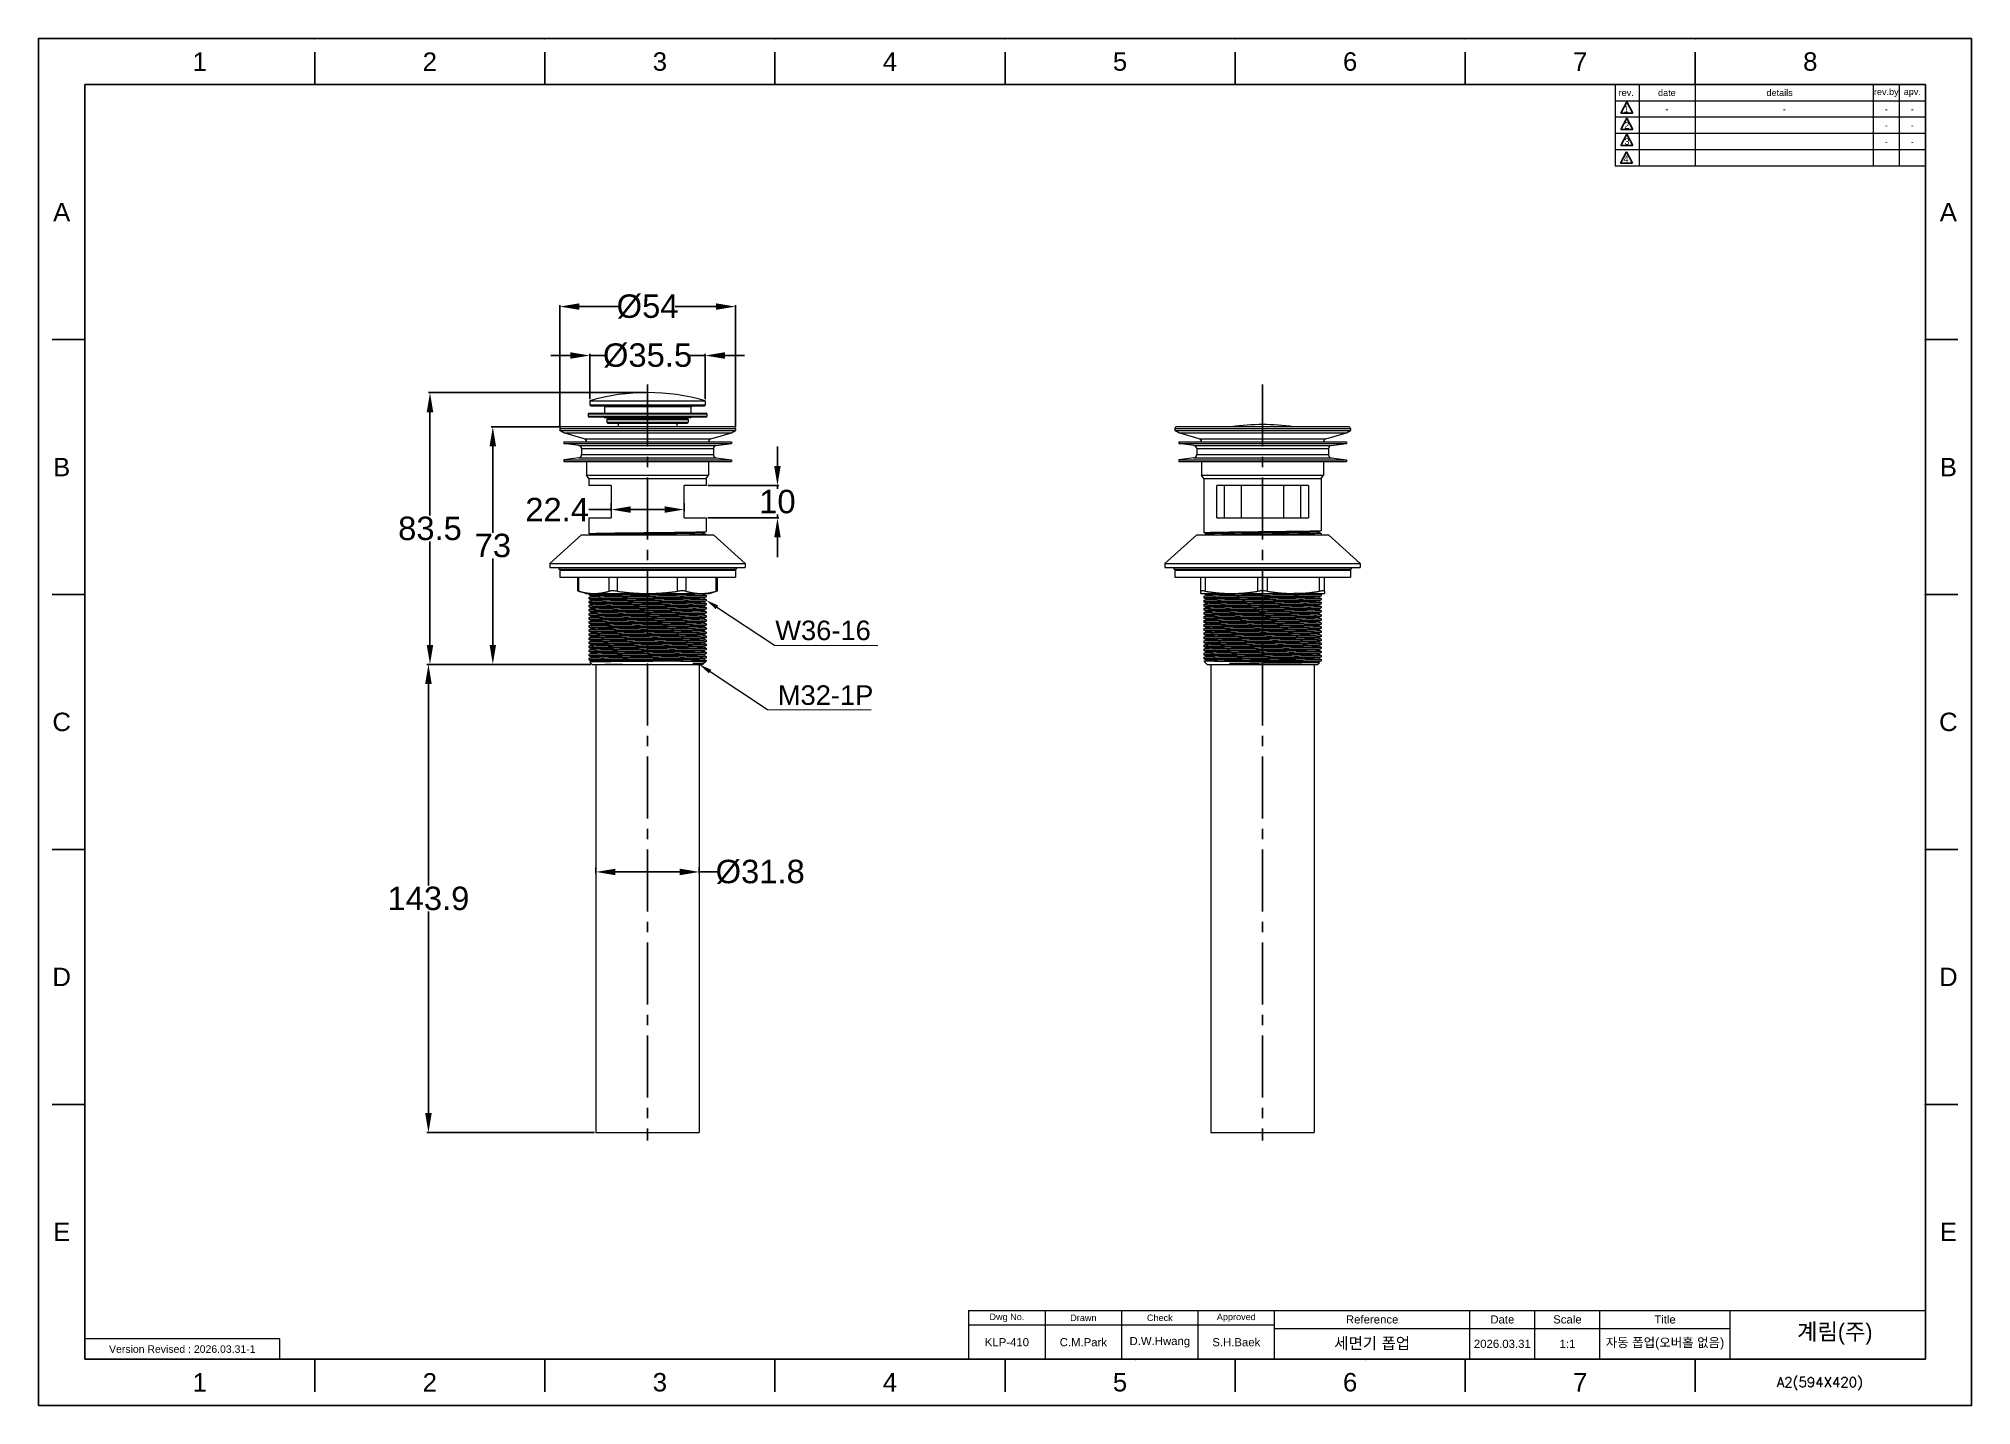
# Model space of a CAD drawing. Header units: millimetres. Extents: x -121 to 473, y -80 to 340.
import ezdxf

# ---------------------------------------------------------------- set-up
doc = ezdxf.new("R2010")
doc.units = ezdxf.units.MM
for name, pattern in [('CENTER', [47.5, 22, -8.5, 8.5, -8.5]), ('CENTER2', [28.575, 19.05, -3.175, 3.175, -3.175]), ('CENTERX2', [101.6, 63.5, -12.7, 12.7, -12.7])]:
    doc.linetypes.add(name, pattern=pattern)
for name, color, linetype in [('1', 7, 'Continuous'), ('Layer1', 1, 'CENTER'), ('TEXT', 2, 'Continuous')]:
    doc.layers.add(name, color=color, linetype=linetype)
doc.layers.add('DIM', color=3, linetype='Continuous', lineweight=9)
doc.layers.add('FORM', color=7, linetype='Continuous', lineweight=13)
doc.styles.add('ROMANS', font='romans')
doc.styles.get("Standard").update_dxf_attribs({"font": 'arial.ttf'})
doc.dimstyles.new('겸용-샤워욕조용1', dxfattribs={"dimscale": 0.6, "dimtxt": 10, "dimasz": 10, "dimexe": 1.5, "dimexo": 1.5, "dimgap": 1, "dimtad": 0, "dimtih": 1, "dimtoh": 1, "dimdec": 1, "dimdsep": 46, "dimtxsty": 'Standard', "dimcen": 2.5, "dimclrd": 5, "dimclre": 5, "dimclrt": 5, "dimadec": 1, "dimazin": 2, "dimtfac": 1, "dimtdec": 1, "dimtmove": 0, "dimatfit": 3, "dimfxl": 1.25, "dimarcsym": 0})

msp = doc.modelspace()

# ---------------------------------------------------------------- texts
at = {"style": 'ROMANS'}
msp.add_text(' A2(594X420)', height=3, dxfattribs=at).set_placement((410.65, -74.33))
at = {"char_height": 5.66, "attachment_point": 5}
for s, width, insert in [('1', 50, (-71.93, 332.97)), ('2', 50, (-1.22, 332.97)), ('3', 50, (69.49, 332.97)), ('4', 50, (140.19, 332.97)), ('5', 50, (210.9, 332.97)), ('6', 50, (281.61, 332.97)), ('7', 50, (352.31, 332.97)), ('8', 50, (423.02, 332.97)), ('A', 10, (-114.35, 286.73)), ('A', 10, (465.45, 286.73)), ('B', 10, (-114.35, 208.38)), ('B', 10, (465.45, 208.38)), ('C', 10, (-114.35, 130.04)), ('C', 10, (465.45, 130.04)), ('D', 10, (-114.35, 51.7)), ('D', 10, (465.45, 51.7)), ('E', 10, (-114.35, -26.65)), ('E', 10, (465.45, -26.65)), ('1', 50, (-71.93, -72.89)), ('2', 50, (-1.22, -72.89)), ('3', 50, (69.49, -72.89)), ('4', 50, (140.19, -72.89)), ('5', 50, (210.9, -72.89)), ('6', 50, (281.61, -72.89)), ('7', 50, (352.31, -72.89))]:
    msp.add_mtext_dynamic_manual_height_columns(s, width=width, gutter_width=12.5, heights=[0], dxfattribs=dict(at, insert=insert))
at = {"layer": 'DIM', "color": 5, "char_height": 6, "attachment_point": 1}
for s, insert in [('W36-16', (104.95, 161.2)), ('M32-1P', (105.74, 141.3))]:
    msp.add_mtext(s, dxfattribs=dict(at, insert=insert))
at = {"layer": 'TEXT', "attachment_point": 5}
for s, width, insert, char_height in [('rev.', 5, (366.45, 323.4), 2), ('date', 16, (378.95, 323.4), 2), ('details', 45, (413.58, 323.4), 2), ('rev.by', 8, (446.38, 323.4), 2), ('apv.', 8, (454.38, 323.4), 2), ('-', 8, (454.38, 323.4), 2), ('1', 5, (366.45, 318.4), 2), ('-', 16, (378.95, 318.4), 2), ('{\\fGulim|b0|i0|c129|p50;-}', 45, (415.03, 318.4), 2), ('-', 8, (446.38, 318.4), 2), ('-', 8, (454.38, 318.4), 2), ('2', 5, (366.63, 313.4), 2), ('3', 5, (366.7, 308.4), 2), ('-', 8, (446.38, 313.4), 2), ('-', 8, (454.38, 313.4), 2), ('4', 5, (366.38, 303.05), 2), ('-', 8, (446.38, 308.4), 2), ('-', 8, (454.38, 308.4), 2), ('Dwg No.', 23.5, (176.13, -53.07), 2), ('Drawn', 23.5, (199.63, -53.07), 2), ('Check', 23.5, (223.13, -53.07), 2), ('Approved', 23.5, (246.63, -53.07), 2), ('Reference', 60, (288.38, -53.57), 2.5), ('Date', 20, (328.38, -53.57), 2.5), ('Scale', 20, (348.38, -53.57), 2.5), ('Title', 40, (378.38, -53.57), 2.5), ('KLP-410', 23.5, (176.13, -60.57), 2.5), ('C.M.Park', 23.5, (199.63, -60.57), 2.5), ('D.W.Hwang', 23.5, (223.13, -60.57), 2.5), ('S.H.Baek', 23.5, (246.63, -60.57), 2.5), ('세면기 폽업 ', 60, (288.38, -61.07), 3.5), ('자동 폽업(오버홀 없음)', 40, (378.38, -61.07), 2.8), ('Version Revised : 2026.03.31-1', 60, (-77.28, -62.69), 2.3), ('2026.03.31', 20, (328.38, -61.07), 2.5), ('1:1', 20, (348.38, -61.07), 2.5)]:
    msp.add_mtext_dynamic_manual_height_columns(s, width=width, gutter_width=12.5, heights=[0], dxfattribs=dict(at, insert=insert, char_height=char_height))
at = {"layer": 'TEXT', "linetype": 'CENTERX2', "insert": (430.55, -58.08), "char_height": 5, "attachment_point": 5}
msp.add_mtext_dynamic_manual_height_columns('{\\fHYGothic-Medium|b0|i0|c129|p18;계림(주)}', width=60, gutter_width=12.5, heights=[0], dxfattribs=at)

# ---------------------------------------------------------------- blocks, each defined once
blk = doc.blocks.new('*D10')
at = {"layer": 'Defpoints', "color": 0, "transparency": 16777216}
for p in [(83.45, 242.66), (47.95, 228.78), (83.45, 228.78)]:
    blk.add_point(p, dxfattribs=at)
at = {"layer": 'DIM', "color": 5, "lineweight": -2, "transparency": 16777216}
for p, q in [((41.95, 242.66), (35.95, 242.66)), ((47.95, 229.26), (47.95, 243.14)), ((47.95, 242.66), (52.94, 242.66)), ((83.45, 242.66), (78.47, 242.66)), ((83.45, 229.26), (83.45, 243.14)), ((89.45, 242.66), (95.45, 242.66))]:
    blk.add_line(p, q, dxfattribs=at)
at = {"layer": 'DIM', "color": 5, "transparency": 16777216}
for points in [[(41.95, 243.66), (41.95, 241.66), (47.95, 242.66)], [(89.45, 243.66), (89.45, 241.66), (83.45, 242.66)]]:
    blk.add_solid(points, dxfattribs=at)
at = {"layer": 'DIM', "color": 5, "transparency": 16777216, "insert": (65.7, 242.66), "char_height": 7.2, "attachment_point": 5}
blk.add_mtext('%%C35.5', dxfattribs=at)
blk = doc.blocks.new('*D11')
at = {"layer": 'Defpoints', "color": 0, "transparency": 16777216}
for p in [(92.7, 257.7), (38.7, 220.25), (92.7, 220.25)]:
    blk.add_point(p, dxfattribs=at)
at = {"layer": 'DIM', "color": 5, "lineweight": -2, "transparency": 16777216}
for p, q in [((38.7, 220.73), (38.7, 258.18)), ((44.7, 257.7), (57.17, 257.7)), ((86.7, 257.7), (74.23, 257.7)), ((92.7, 220.73), (92.7, 258.18))]:
    blk.add_line(p, q, dxfattribs=at)
at = {"layer": 'DIM', "color": 5, "transparency": 16777216}
for points in [[(44.7, 258.7), (44.7, 256.7), (38.7, 257.7)], [(86.7, 258.7), (86.7, 256.7), (92.7, 257.7)]]:
    blk.add_solid(points, dxfattribs=at)
at = {"layer": 'DIM', "color": 5, "transparency": 16777216, "insert": (65.7, 257.7), "char_height": 7.2, "attachment_point": 5}
blk.add_mtext('%%C54', dxfattribs=at)
blk = doc.blocks.new('*D12')
at = {"layer": 'Defpoints', "color": 0, "transparency": 16777216}
for p in [(65.7, 231.25), (-1.16, 147.74), (48.7, 147.74)]:
    blk.add_point(p, dxfattribs=at)
at = {"layer": 'DIM', "color": 5, "lineweight": -2, "transparency": 16777216}
for p, q in [((65.22, 231.25), (-1.64, 231.25)), ((-1.16, 225.25), (-1.16, 193.47)), ((-1.16, 153.74), (-1.16, 185.52)), ((48.22, 147.74), (-1.64, 147.74))]:
    blk.add_line(p, q, dxfattribs=at)
at = {"layer": 'DIM', "color": 5, "transparency": 16777216}
for points in [[(-2.16, 225.25), (-0.16, 225.25), (-1.16, 231.25)], [(-2.16, 153.74), (-0.16, 153.74), (-1.16, 147.74)]]:
    blk.add_solid(points, dxfattribs=at)
at = {"layer": 'DIM', "color": 5, "transparency": 16777216, "insert": (-1.16, 189.5), "char_height": 7.2, "attachment_point": 5}
blk.add_mtext('83.5', dxfattribs=at)
blk = doc.blocks.new('*D13')
at = {"layer": 'Defpoints', "color": 0, "transparency": 16777216}
for p in [(54.49, 197.74), (76.91, 197.74), (76.91, 195.32)]:
    blk.add_point(p, dxfattribs=at)
at = {"layer": 'DIM', "color": 5, "lineweight": -2, "transparency": 16777216}
for p, q in [((54.49, 197.26), (54.49, 194.84)), ((76.91, 197.26), (76.91, 194.84)), ((54.49, 195.32), (47.62, 195.32)), ((70.91, 195.32), (60.49, 195.32))]:
    blk.add_line(p, q, dxfattribs=at)
at = {"layer": 'DIM', "color": 5, "transparency": 16777216}
for points in [[(60.49, 196.32), (60.49, 194.32), (54.49, 195.32)], [(70.91, 196.32), (70.91, 194.32), (76.91, 195.32)]]:
    blk.add_solid(points, dxfattribs=at)
at = {"layer": 'DIM', "color": 5, "transparency": 16777216, "insert": (37.92, 195.32), "char_height": 7.2, "attachment_point": 5}
blk.add_mtext('22.4', dxfattribs=at)
blk = doc.blocks.new('*D14')
at = {"layer": 'Defpoints', "color": 0, "transparency": 16777216}
for p in [(49.83, 85.91), (81.58, 85.91), (81.58, 83.96)]:
    blk.add_point(p, dxfattribs=at)
at = {"layer": 'DIM', "color": 5, "lineweight": -2, "transparency": 16777216}
for p, q in [((49.83, 85.43), (49.83, 83.48)), ((55.83, 83.96), (75.58, 83.96)), ((81.58, 85.43), (81.58, 83.48)), ((81.58, 83.96), (87.58, 83.96))]:
    blk.add_line(p, q, dxfattribs=at)
at = {"layer": 'DIM', "color": 5, "transparency": 16777216}
for points in [[(55.83, 84.96), (55.83, 82.96), (49.83, 83.96)], [(75.58, 84.96), (75.58, 82.96), (81.58, 83.96)]]:
    blk.add_solid(points, dxfattribs=at)
at = {"layer": 'DIM', "color": 5, "transparency": 16777216, "insert": (100.32, 83.96), "char_height": 7.2, "attachment_point": 5}
blk.add_mtext('%%C31.8', dxfattribs=at)
blk = doc.blocks.new('*D15')
at = {"layer": 'Defpoints', "color": 0, "transparency": 16777216}
for p in [(18.15, 220.75), (39.2, 220.75), (48.7, 147.74)]:
    blk.add_point(p, dxfattribs=at)
at = {"layer": 'DIM', "color": 5, "lineweight": -2, "transparency": 16777216}
for p, q in [((38.72, 220.75), (17.67, 220.75)), ((18.15, 214.75), (18.15, 188.22)), ((18.15, 153.74), (18.15, 180.27)), ((48.22, 147.74), (17.67, 147.74))]:
    blk.add_line(p, q, dxfattribs=at)
at = {"layer": 'DIM', "color": 5, "transparency": 16777216}
for points in [[(17.15, 214.75), (19.15, 214.75), (18.15, 220.75)], [(17.15, 153.74), (19.15, 153.74), (18.15, 147.74)]]:
    blk.add_solid(points, dxfattribs=at)
at = {"layer": 'DIM', "color": 5, "transparency": 16777216, "insert": (18.15, 184.25), "char_height": 7.2, "attachment_point": 5}
blk.add_mtext('73', dxfattribs=at)
blk = doc.blocks.new('*D16')
at = {"layer": 'Defpoints', "color": 0, "transparency": 16777216}
for p in [(48.7, 147.74), (-1.64, 3.84), (49.83, 3.84)]:
    blk.add_point(p, dxfattribs=at)
at = {"layer": 'DIM', "color": 5, "lineweight": -2, "transparency": 16777216}
for p, q in [((48.22, 147.74), (-2.12, 147.74)), ((-1.64, 141.74), (-1.64, 79.77)), ((-1.64, 9.84), (-1.64, 71.81)), ((49.35, 3.84), (-2.12, 3.84))]:
    blk.add_line(p, q, dxfattribs=at)
at = {"layer": 'DIM', "color": 5, "transparency": 16777216}
for points in [[(-2.64, 141.74), (-0.64, 141.74), (-1.64, 147.74)], [(-2.64, 9.84), (-0.64, 9.84), (-1.64, 3.84)]]:
    blk.add_solid(points, dxfattribs=at)
at = {"layer": 'DIM', "color": 5, "transparency": 16777216, "insert": (-1.64, 75.79), "char_height": 7.2, "attachment_point": 5}
blk.add_mtext('143.9', dxfattribs=at)
blk = doc.blocks.new('*D17')
at = {"layer": 'Defpoints', "color": 0, "transparency": 16777216}
for p in [(83.7, 202.74), (83.7, 192.74), (105.61, 192.74)]:
    blk.add_point(p, dxfattribs=at)
at = {"layer": 'DIM', "color": 5, "lineweight": -2, "transparency": 16777216}
for p, q in [((105.61, 208.74), (105.61, 214.74)), ((84.18, 202.74), (106.09, 202.74)), ((105.61, 202.74), (105.61, 201.72)), ((84.18, 192.74), (106.09, 192.74)), ((105.61, 192.74), (105.61, 193.77)), ((105.61, 186.74), (105.61, 180.74))]:
    blk.add_line(p, q, dxfattribs=at)
at = {"layer": 'DIM', "color": 5, "transparency": 16777216}
for points in [[(104.61, 208.74), (106.61, 208.74), (105.61, 202.74)], [(104.61, 186.74), (106.61, 186.74), (105.61, 192.74)]]:
    blk.add_solid(points, dxfattribs=at)
at = {"layer": 'DIM', "color": 5, "transparency": 16777216, "insert": (105.61, 197.74), "char_height": 7.2, "attachment_point": 5}
blk.add_mtext('10', dxfattribs=at)

# ---------------------------------------------------------------- dimensions: what is measured, and where the dimension line sits
at = {"layer": 'DIM', "color": 1}
for base, p1, p2, text, picture, middle in [((92.7, 257.7), (38.7, 220.25), (92.7, 220.25), '%%C54', '*D11', (65.7, 257.7)), ((83.45, 242.66), (47.95, 228.78), (83.45, 228.78), '%%C<>', '*D10', (65.7, 242.66))]:
    dim = msp.add_linear_dim(base=base, p1=p1, p2=p2, text=text, dimstyle='겸용-샤워욕조용1', override={"dimtxt": 12, "dimexe": 0.8, "dimexo": 0.8, "dimgap": 0.5}, dxfattribs=at)
    dim.commit()
    dim.dimension.update_dxf_attribs({"geometry": picture, "text_midpoint": middle})
for base, p1, p2, picture, middle in [((-1.16, 147.74), (65.7, 231.25), (48.7, 147.74), '*D12', (-1.16, 189.5)), ((-1.64, 3.84), (48.7, 147.74), (49.83, 3.84), '*D16', (-1.64, 75.79))]:
    dim = msp.add_linear_dim(base=base, p1=p1, p2=p2, angle=90, dimstyle='겸용-샤워욕조용1', override={"dimtxt": 12, "dimexe": 0.8, "dimexo": 0.8, "dimgap": 0.5}, dxfattribs=at)
    dim.commit()
    dim.dimension.update_dxf_attribs({"geometry": picture, "text_midpoint": middle})
dim = msp.add_linear_dim(base=(18.15, 220.75), p1=(48.7, 147.74), p2=(39.2, 220.75), angle=90, text='73', dimstyle='겸용-샤워욕조용1', override={"dimtxt": 12, "dimexe": 0.8, "dimexo": 0.8, "dimgap": 0.5}, dxfattribs=at)
dim.commit()
dim.dimension.update_dxf_attribs({"geometry": '*D15', "text_midpoint": (18.15, 184.25)})
dim = msp.add_linear_dim(base=(105.61, 192.74), p1=(83.7, 202.74), p2=(83.7, 192.74), angle=90, text='10', dimstyle='겸용-샤워욕조용1', override={"dimtxt": 12, "dimexe": 0.8, "dimexo": 0.8, "dimgap": 0.5}, dxfattribs=at)
dim.commit()
dim.dimension.update_dxf_attribs({"geometry": '*D17', "text_midpoint": (105.61, 197.74), "dimtype": 160})
dim = msp.add_linear_dim(base=(76.91, 195.32), p1=(54.49, 197.74), p2=(76.91, 197.74), dimstyle='겸용-샤워욕조용1', override={"dimtxt": 12, "dimexe": 0.8, "dimexo": 0.8, "dimgap": 0.5}, dxfattribs=at)
dim.commit()
dim.dimension.update_dxf_attribs({"geometry": '*D13', "text_midpoint": (37.92, 195.32), "dimtype": 160})
dim = msp.add_linear_dim(base=(81.5772761, 83.95728079), p1=(49.8272761, 85.90886095), p2=(81.5772761, 85.90886095), text='%%C<>', dimstyle='겸용-샤워욕조용1', override={"dimtxt": 12, "dimexe": 0.8, "dimexo": 0.8, "dimgap": 0.5}, dxfattribs=at)
dim.commit()
dim.dimension.update_dxf_attribs({"geometry": '*D14', "text_midpoint": (100.32453395, 83.95728079), "dimtype": 160})

# ---------------------------------------------------------------- linework, layer by layer
for p, q in [((-36.57, 325.9), (-36.57, 335.9)), ((34.13, 325.9), (34.13, 335.9)), ((104.84, 325.9), (104.84, 335.9)), ((175.55, 325.9), (175.55, 335.9)), ((246.25, 325.9), (246.25, 335.9)), ((316.96, 325.9), (316.96, 335.9)), ((387.67, 325.9), (387.67, 335.9)), ((458.38, 325.9), (-107.28, 325.9)), ((-107.28, 325.9), (-107.28, -65.82)), ((458.38, -65.82), (458.38, 325.9)), ((-107.28, 247.55), (-117.28, 247.55)), ((458.38, 247.55), (468.38, 247.55)), ((-107.28, 169.21), (-117.28, 169.21)), ((458.38, 169.21), (468.38, 169.21)), ((-107.28, 90.87), (-117.28, 90.87)), ((458.38, 90.87), (468.38, 90.87)), ((-107.28, 12.52), (-117.28, 12.52)), ((458.38, 12.52), (468.38, 12.52)), ((-107.28, -65.82), (458.38, -65.82)), ((-36.57, -65.82), (-36.57, -75.82)), ((34.13, -65.82), (34.13, -75.82)), ((104.84, -65.82), (104.84, -75.82)), ((175.55, -65.82), (175.55, -75.82)), ((246.25, -65.82), (246.25, -75.82)), ((316.96, -65.82), (316.96, -75.82)), ((387.67, -65.82), (387.67, -75.82)), ((458.38, -79.96), (458.38, -79.96))]:
    msp.add_line(p, q)
at = {"color": 0, "linetype": 'Continuous', "lineweight": 0}
for p, q in [((47.95, 228.78), (83.45, 228.78)), ((47.95, 228.78), (47.95, 227.55)), ((47.95, 227.55), (83.45, 227.55)), ((48.25, 227.25), (83.15, 227.25)), ((52.45, 227), (78.95, 227)), ((52.45, 227), (52.45, 224.9)), ((54.7, 227.25), (54.7, 227)), ((76.7, 227.25), (76.7, 227)), ((78.95, 227), (78.95, 224.9)), ((83.45, 228.78), (83.45, 227.55)), ((38.7, 220.25), (92.7, 220.25)), ((38.7, 220.25), (38.7, 219.57)), ((92.2, 220.75), (39.2, 220.75)), ((47.45, 224.7), (83.95, 224.7)), ((47.45, 224.7), (47.45, 224)), ((47.45, 224), (83.95, 224)), ((47.65, 224.9), (83.75, 224.9)), ((47.65, 223.8), (83.75, 223.8)), ((52.45, 223.8), (52.45, 223.5)), ((78.95, 223.5), (52.45, 223.5)), ((53.2, 222.95), (78.2, 222.95)), ((53.2, 222.95), (53.2, 222.15)), ((53.2, 222.15), (78.2, 222.15)), ((53.5, 223.25), (77.9, 223.25)), ((53.5, 221.85), (77.9, 221.85)), ((54.7, 223.5), (54.7, 223.25)), ((56.7, 221.85), (56.7, 220.75)), ((74.7, 221.85), (74.7, 220.75)), ((76.7, 223.5), (76.7, 223.25)), ((78.2, 222.95), (78.2, 222.15)), ((78.95, 223.8), (78.95, 223.5)), ((83.95, 224.7), (83.95, 224)), ((92.7, 220.25), (92.7, 219.57)), ((227.7, 220.25), (281.7, 220.25)), ((227.7, 220.25), (227.7, 219.57)), ((281.2, 220.75), (228.2, 220.75)), ((281.7, 220.25), (281.7, 219.57)), ((38.7, 219.57), (92.7, 219.57)), ((39.95, 218.87), (38.7, 219.57)), ((39.95, 218.87), (91.45, 218.87)), ((46.23, 217.08), (39.95, 218.87)), ((39.95, 216.12), (91.45, 216.12)), ((39.95, 216.12), (39.95, 215.62)), ((39.95, 215.62), (91.45, 215.62)), ((44.58, 215.03), (39.95, 215.62)), ((44.58, 215.03), (86.83, 215.03)), ((45.45, 214.04), (85.95, 214.04)), ((45.45, 214.04), (45.45, 212.2)), ((46.23, 217.08), (85.18, 217.08)), ((85.18, 217.08), (91.45, 218.87)), ((85.95, 214.04), (85.95, 212.2)), ((86.83, 215.03), (91.45, 215.62)), ((91.45, 218.87), (92.7, 219.57)), ((91.45, 216.12), (91.45, 215.62)), ((227.7, 219.57), (281.7, 219.57)), ((228.95, 218.87), (227.7, 219.57)), ((228.95, 218.87), (280.45, 218.87)), ((235.22, 217.08), (228.95, 218.87)), ((228.95, 216.12), (280.45, 216.12)), ((228.95, 216.12), (228.95, 215.62)), ((228.95, 215.62), (280.45, 215.62)), ((233.57, 215.03), (228.95, 215.62)), ((233.57, 215.03), (275.82, 215.03)), ((234.45, 214.04), (274.95, 214.04)), ((234.45, 214.04), (234.45, 212.2)), ((235.22, 217.08), (274.17, 217.08)), ((274.17, 217.08), (280.45, 218.87)), ((274.95, 214.04), (274.95, 212.2)), ((275.82, 215.03), (280.45, 215.62)), ((280.45, 218.87), (281.7, 219.57)), ((280.45, 216.12), (280.45, 215.62)), ((44.58, 211.21), (39.95, 210.62)), ((39.95, 210.62), (91.45, 210.62)), ((39.95, 210.62), (39.95, 210.12)), ((39.95, 210.12), (91.45, 210.12)), ((44.58, 211.21), (86.83, 211.21)), ((45.45, 212.2), (85.95, 212.2)), ((46.95, 210.12), (46.95, 205.87)), ((84.45, 210.12), (84.45, 205.87)), ((86.83, 211.21), (91.45, 210.62)), ((91.45, 210.62), (91.45, 210.12)), ((233.57, 211.21), (228.95, 210.62)), ((228.95, 210.62), (280.45, 210.62)), ((228.95, 210.62), (228.95, 210.12)), ((228.95, 210.12), (280.45, 210.12)), ((233.57, 211.21), (275.82, 211.21)), ((234.45, 212.2), (274.95, 212.2)), ((235.95, 210.12), (235.95, 205.87)), ((273.45, 210.12), (273.45, 205.87)), ((275.82, 211.21), (280.45, 210.62)), ((280.45, 210.62), (280.45, 210.12)), ((46.95, 205.87), (84.45, 205.87)), ((47.7, 204.87), (46.95, 205.87)), ((47.7, 204.87), (83.7, 204.87)), ((47.7, 204.87), (47.7, 202.74)), ((54.49, 202.74), (47.7, 202.74)), ((54.49, 202.74), (54.49, 192.74)), ((76.91, 192.74), (76.91, 202.74)), ((83.7, 202.74), (76.91, 202.74)), ((83.7, 204.87), (84.45, 205.87)), ((83.7, 204.87), (83.7, 202.74)), ((235.95, 205.87), (273.45, 205.87)), ((236.7, 204.87), (235.95, 205.87)), ((236.7, 204.87), (272.7, 204.87)), ((236.7, 204.87), (236.7, 188.24)), ((240.62, 192.74), (240.62, 202.74)), ((268.78, 202.74), (240.62, 202.74)), ((242.93, 202.74), (242.93, 192.74)), ((248.2, 192.74), (248.2, 202.74)), ((261.2, 192.74), (261.2, 202.74)), ((266.46, 192.74), (266.46, 202.74)), ((268.78, 202.74), (268.78, 192.74)), ((272.7, 204.87), (273.45, 205.87)), ((272.7, 204.87), (272.7, 188.86)), ((47.7, 192.74), (54.49, 192.74)), ((47.7, 192.74), (47.7, 188.74)), ((76.91, 192.74), (83.7, 192.74)), ((83.7, 192.74), (83.7, 188.55)), ((240.62, 192.74), (268.78, 192.74)), ((45.45, 187.53), (35.7, 178.73)), ((45.45, 187.53), (85.95, 187.53)), ((47.7, 188.31), (47.7, 187.93)), ((83.7, 187.68), (83.7, 187.53)), ((85.95, 187.53), (95.7, 178.73)), ((234.45, 187.53), (224.7, 178.73)), ((234.45, 187.53), (274.95, 187.53)), ((272.7, 188), (272.7, 187.61)), ((274.95, 187.53), (284.7, 178.73)), ((35.7, 178.73), (95.7, 178.73)), ((35.7, 178.73), (35.7, 177.53)), ((95.7, 178.73), (95.7, 177.53)), ((224.7, 178.73), (284.7, 178.73)), ((224.7, 178.73), (224.7, 177.53)), ((284.7, 178.73), (284.7, 177.53)), ((35.7, 177.53), (95.7, 177.53)), ((38.45, 177.53), (38.45, 177.03)), ((38.45, 177.03), (92.95, 177.03)), ((38.7, 176.73), (92.7, 176.73)), ((38.7, 176.73), (38.7, 174.53)), ((38.7, 174.53), (92.7, 174.53)), ((44.23, 170.33), (44.23, 174.53)), ((44.63, 170.22), (44.63, 174.53)), ((53.87, 170.22), (53.87, 174.53)), ((56.46, 170.22), (56.46, 174.53)), ((74.94, 170.22), (74.94, 174.53)), ((77.54, 170.22), (77.54, 174.53)), ((86.78, 170.22), (86.78, 174.53)), ((87.18, 170.33), (87.18, 174.53)), ((92.7, 176.73), (92.7, 174.53)), ((92.95, 177.53), (92.95, 177.03)), ((224.7, 177.53), (284.7, 177.53)), ((227.45, 177.53), (227.45, 177.03)), ((227.45, 177.03), (281.95, 177.03)), ((227.7, 176.73), (281.7, 176.73)), ((227.7, 176.73), (227.7, 174.53)), ((227.7, 174.53), (281.7, 174.53)), ((235.7, 170.22), (235.7, 174.53)), ((237.2, 170.22), (237.2, 174.53)), ((253.2, 170.22), (253.2, 174.53)), ((256.2, 170.22), (256.2, 174.53)), ((272.2, 170.22), (272.2, 174.53)), ((273.7, 170.22), (273.7, 174.53)), ((281.7, 176.73), (281.7, 174.53)), ((281.95, 177.53), (281.95, 177.03)), ((46.7, 169.53), (44.23, 170.33)), ((46.7, 169.53), (49.25, 169.53)), ((47.7, 169.53), (47.7, 169.18)), ((47.7, 168.31), (47.7, 167.93)), ((47.7, 167.06), (47.7, 166.68)), ((49.25, 169.53), (65.7, 169.53)), ((65.7, 169.53), (82.16, 169.53)), ((82.16, 169.53), (84.7, 169.53)), ((83.7, 168.93), (83.7, 168.55)), ((83.7, 167.68), (83.7, 167.3)), ((83.7, 166.43), (83.7, 166.05)), ((84.7, 169.53), (87.18, 170.33)), ((235.7, 169.53), (245.2, 169.53)), ((236.7, 169.53), (236.7, 169.49)), ((236.7, 168.62), (236.7, 168.24)), ((236.7, 167.37), (236.7, 166.99)), ((245.2, 169.53), (264.2, 169.53)), ((264.2, 169.53), (273.7, 169.53)), ((272.7, 169.25), (272.7, 168.86)), ((272.7, 168), (272.7, 167.61)), ((272.7, 166.75), (272.7, 166.36)), ((47.7, 165.81), (47.7, 165.43)), ((47.7, 164.56), (47.7, 164.18)), ((47.7, 163.31), (47.7, 162.93)), ((47.7, 162.06), (47.7, 161.68)), ((47.7, 160.81), (47.7, 160.43)), ((83.7, 165.18), (83.7, 164.8)), ((83.7, 163.93), (83.7, 163.55)), ((83.7, 162.68), (83.7, 162.3)), ((83.7, 161.43), (83.7, 161.05)), ((236.7, 166.12), (236.7, 165.74)), ((236.7, 164.87), (236.7, 164.49)), ((236.7, 163.62), (236.7, 163.24)), ((236.7, 162.37), (236.7, 161.99)), ((236.7, 161.12), (236.7, 160.74)), ((272.7, 165.5), (272.7, 165.11)), ((272.7, 164.25), (272.7, 163.86)), ((272.7, 163), (272.7, 162.61)), ((272.7, 161.75), (272.7, 161.36)), ((272.7, 160.5), (272.7, 160.11)), ((47.7, 159.56), (47.7, 159.18)), ((47.7, 158.31), (47.7, 157.93)), ((47.7, 157.06), (47.7, 156.68)), ((47.7, 155.81), (47.7, 155.43)), ((47.7, 154.56), (47.7, 154.18)), ((83.7, 160.18), (83.7, 159.8)), ((83.7, 158.93), (83.7, 158.55)), ((83.7, 157.68), (83.7, 157.3)), ((83.7, 156.43), (83.7, 156.05)), ((83.7, 155.18), (83.7, 154.8)), ((236.7, 159.87), (236.7, 159.49)), ((236.7, 158.62), (236.7, 158.24)), ((236.7, 157.37), (236.7, 156.99)), ((236.7, 156.12), (236.7, 155.74)), ((236.7, 154.87), (236.7, 154.49)), ((272.7, 159.25), (272.7, 158.86)), ((272.7, 158), (272.7, 157.61)), ((272.7, 156.75), (272.7, 156.36)), ((272.7, 155.5), (272.7, 155.11)), ((47.7, 153.31), (47.7, 152.93)), ((47.7, 152.06), (47.7, 151.68)), ((47.7, 150.81), (47.7, 150.43)), ((47.7, 149.56), (47.7, 149.18)), ((75.95, 148.74), (83.7, 148.74)), ((83.25, 148.29), (83.7, 148.74)), ((83.7, 153.93), (83.7, 153.55)), ((83.7, 152.68), (83.7, 152.3)), ((83.7, 151.43), (83.7, 151.05)), ((83.7, 150.18), (83.7, 149.8)), ((83.7, 148.93), (83.7, 148.74)), ((236.7, 153.62), (236.7, 153.24)), ((236.7, 152.37), (236.7, 151.99)), ((236.7, 151.12), (236.7, 150.74)), ((236.7, 149.87), (236.7, 149.49)), ((237.7, 147.74), (236.77, 148.67)), ((239.9, 148.74), (269.49, 148.74)), ((272.7, 154.25), (272.7, 153.86)), ((272.7, 153), (272.7, 152.61)), ((272.7, 151.75), (272.7, 151.36)), ((272.7, 150.5), (272.7, 150.11)), ((272.7, 149.25), (272.7, 148.86)), ((48.7, 147.74), (47.98, 148.47)), ((48.7, 147.74), (82.7, 147.74)), ((49.83, 147.58), (50.12, 147.74)), ((49.83, 147.74), (49.83, 3.84)), ((81.58, 147.74), (81.58, 3.84)), ((82.7, 147.74), (83.03, 148.07)), ((83.24, 148.28), (82.95, 148.11)), ((82.96, 148.12), (83.03, 148.07)), ((237.7, 147.74), (271.7, 147.74)), ((238.82, 147.74), (238.82, 3.84)), ((270.57, 147.74), (270.57, 3.84)), ((271.7, 147.74), (272.22, 148.27)), ((271.95, 148.43), (272.22, 148.27)), ((49.83, 3.84), (81.58, 3.84)), ((238.82, 3.84), (270.57, 3.84))]:
    msp.add_line(p, q, dxfattribs=at)
at = {"color": 7, "linetype": 'Continuous'}
msp.add_line((-107.28, -59.57), (-107.28, -28.09), dxfattribs=at)
msp.add_lwpolyline([(-121.42, 340.04), (472.52, 340.04), (472.52, -79.96), (-121.42, -79.96)], close=True)
at = {"color": 0, "linetype": 'Continuous', "lineweight": 0}
for centre, radius, start, end in [((65.7, 166.25), 65, 74.15256, 105.84744), ((48.25, 227.55), 0.3, 180, 270), ((83.15, 227.55), 0.3, 270, 0), ((39.2, 220.25), 0.5, 90, 180), ((47.65, 224.7), 0.2, 90, 180), ((47.65, 224), 0.2, 180, 270), ((53.5, 222.95), 0.3, 90, 180), ((53.5, 222.15), 0.3, 180, 270), ((77.9, 222.95), 0.3, 0, 90), ((77.9, 222.15), 0.3, 270, 0), ((83.75, 224.7), 0.2, 0, 90), ((83.75, 224), 0.2, 270, 0), ((92.2, 220.25), 0.5, 0, 90), ((228.2, 220.25), 0.5, 90, 180), ((254.7, 156.45), 65, 81.58287, 98.41713), ((281.2, 220.25), 0.5, 0, 90), ((44.45, 214.04), 1, 0, 82.74681), ((45.95, 216.12), 1, 0, 74.0546), ((85.45, 216.12), 1, 105.9454, 180), ((86.95, 214.04), 1, 97.25319, 180), ((233.45, 214.04), 1, 0, 82.74681), ((234.95, 216.12), 1, 0, 74.0546), ((274.45, 216.12), 1, 105.9454, 180), ((275.95, 214.04), 1, 97.25319, 180), ((44.45, 212.2), 1, 277.25319, 0), ((86.95, 212.2), 1, 180, 262.74681), ((233.45, 212.2), 1, 277.25319, 0), ((275.95, 212.2), 1, 180, 262.74681), ((39, 176.73), 0.3, 90, 180), ((92.4, 176.73), 0.3, 0, 90), ((228, 176.73), 0.3, 90, 180), ((281.4, 176.73), 0.3, 0, 90)]:
    msp.add_arc(centre, radius, start, end, dxfattribs=at)
msp.add_ellipse((65.7, 188.74), major_axis=(0, 1560.74), ratio=0.011533, start_param=1.570796, end_param=1.571074, dxfattribs=at)
at = {"color": 0, "linetype": 'Continuous', "lineweight": 0, "extrusion": (0, 0, -1)}
msp.add_ellipse((65.7, 147.79), major_axis=(0, 1546.06), ratio=0.010268, start_param=-1.570936, end_param=-1.570826, dxfattribs=at)
at = {"color": 0, "linetype": 'Continuous', "lineweight": 0}
for points, knots in [([(47.71, 187.92), (47.69, 187.93), (47.72, 187.94), (48.04, 187.97), (48.73, 188), (50.94, 188.05), (52.44, 188.07), (56.06, 188.13), (58.14, 188.15), (62.62, 188.2), (64.97, 188.23), (69.64, 188.28), (71.91, 188.31), (76.07, 188.36), (77.92, 188.38), (80.95, 188.44), (82.1, 188.46), (83.41, 188.51), (83.7, 188.53), (83.7, 188.55)], [3556.235021, 3556.235021, 3556.235021, 3556.235021, 3558.425854, 3558.425854, 3565.458316, 3565.458316, 3572.490778, 3572.490778, 3579.52324, 3579.52324, 3586.555702, 3586.555702, 3593.588164, 3593.588164, 3600.620627, 3600.620627, 3607.653089, 3607.653089, 3613.311185, 3613.311185, 3613.311185, 3613.311185]), ([(82.95, 188.11), (82.91, 188.09), (82.47, 188.06), (81.67, 188.04), (80.87, 188.02), (79.7, 187.99), (78.25, 187.97), (76.8, 187.94), (75.07, 187.92), (73.16, 187.89), (71.26, 187.87), (69.18, 187.85), (67.08, 187.82), (64.96, 187.8), (62.82, 187.77), (60.79, 187.75), (58.77, 187.72), (56.85, 187.7), (55.18, 187.67), (53.5, 187.65), (52.07, 187.63), (50.97, 187.6), (49.91, 187.58), (49.17, 187.55), (48.78, 187.53)], [3.161564, 3.161564, 3.161564, 3.161564, 3.529748, 3.529748, 3.529748, 3.897641, 3.897641, 3.897641, 4.265282, 4.265282, 4.265282, 4.632711, 4.632711, 4.632711, 5.000882, 5.000882, 5.000882, 5.368513, 5.368513, 5.368513, 5.736657, 5.736657, 5.736657, 6.088245, 6.088245, 6.088245, 6.088245]), ([(83.7, 187.69), (83.74, 187.66), (83.35, 187.64), (81.7, 187.59), (80.44, 187.56), (78.77, 187.53), (78.7, 187.53), (78.63, 187.53)], [56.389203, 56.389203, 56.389203, 56.389203, 63.292159, 63.292159, 70.324622, 70.324622, 70.638176, 70.638176, 70.638176, 70.638176]), ([(236.7, 188.23), (236.69, 188.24), (236.71, 188.25), (236.98, 188.28), (237.64, 188.31), (239.8, 188.36), (241.28, 188.38), (244.85, 188.44), (246.92, 188.46), (251.38, 188.51), (253.73, 188.54), (258.41, 188.59), (260.69, 188.62), (264.87, 188.67), (266.74, 188.69), (269.82, 188.75), (271, 188.77), (272.38, 188.82), (272.7, 188.84), (272.7, 188.86)], [3584.600306, 3584.600306, 3584.600306, 3584.600306, 3586.555702, 3586.555702, 3593.588164, 3593.588164, 3600.620627, 3600.620627, 3607.653089, 3607.653089, 3614.685551, 3614.685551, 3621.718013, 3621.718013, 3628.750475, 3628.750475, 3635.782937, 3635.782937, 3641.676201, 3641.676201, 3641.676201, 3641.676201]), ([(271.94, 188.43), (271.9, 188.4), (271.47, 188.38), (270.67, 188.35), (269.87, 188.33), (268.71, 188.3), (267.26, 188.28), (265.81, 188.26), (264.07, 188.23), (262.17, 188.21), (260.26, 188.18), (258.19, 188.16), (256.08, 188.13), (253.97, 188.11), (251.84, 188.08), (249.81, 188.06), (247.78, 188.04), (245.87, 188.01), (244.19, 187.99), (242.51, 187.96), (241.08, 187.94), (239.98, 187.91), (238.88, 187.89), (238.11, 187.87), (237.73, 187.84), (237.56, 187.83), (237.47, 187.82), (237.45, 187.81)], [1.590768, 1.590768, 1.590768, 1.590768, 1.958065, 1.958065, 1.958065, 2.326092, 2.326092, 2.326092, 2.693848, 2.693848, 2.693848, 3.061374, 3.061374, 3.061374, 3.428707, 3.428707, 3.428707, 3.796577, 3.796577, 3.796577, 4.16399, 4.16399, 4.16399, 4.531584, 4.531584, 4.531584, 4.692417, 4.692417, 4.692417, 4.692417]), ([(272.69, 188), (272.69, 188), (272.7, 188), (272.73, 187.97), (272.3, 187.95), (270.58, 187.9), (269.3, 187.87), (266.05, 187.82), (264.11, 187.79), (259.82, 187.74), (257.51, 187.72), (252.83, 187.66), (250.5, 187.64), (246.11, 187.59), (244.11, 187.56), (242.32, 187.53), (242.24, 187.53), (242.17, 187.53)], [28.024802, 28.024802, 28.024802, 28.024802, 28.129849, 28.129849, 35.162311, 35.162311, 42.194773, 42.194773, 49.227235, 49.227235, 56.259697, 56.259697, 63.292159, 63.292159, 70.324622, 70.324622, 70.638176, 70.638176, 70.638176, 70.638176]), ([(271.2, 187.53), (271.53, 187.54), (271.8, 187.55), (272.47, 187.58), (272.7, 187.59), (272.7, 187.61)], [3520.79435, 3520.79435, 3520.79435, 3520.79435, 3523.263543, 3523.263543, 3528.215638, 3528.215638, 3528.215638, 3528.215638]), ([(44.63, 170.22), (44.59, 170.23), (44.54, 170.24), (44.41, 170.28), (44.34, 170.3), (44.25, 170.32), (44.23, 170.33), (44.23, 170.33)], [6.363823, 6.363823, 6.363823, 6.363823, 6.616137, 6.616137, 7.249257, 7.249257, 7.882377, 7.882377, 7.882377, 7.882377]), ([(47.71, 166.67), (47.68, 166.69), (47.81, 166.7), (48.58, 166.74), (49.51, 166.77), (52.15, 166.82), (53.84, 166.85), (57.76, 166.9), (59.95, 166.92), (64.55, 166.98), (66.91, 167), (71.51, 167.05), (73.7, 167.08), (77.61, 167.13), (79.29, 167.16), (81.92, 167.21), (82.84, 167.23), (83.58, 167.27), (83.7, 167.29), (83.7, 167.3)], [1627.405377, 1627.405377, 1627.405377, 1627.405377, 1631.531221, 1631.531221, 1638.563684, 1638.563684, 1645.596146, 1645.596146, 1652.628608, 1652.628608, 1659.66107, 1659.66107, 1666.693532, 1666.693532, 1673.725994, 1673.725994, 1680.758457, 1680.758457, 1684.48245, 1684.48245, 1684.48245, 1684.48245]), ([(47.71, 169.17), (47.69, 169.18), (47.72, 169.19), (48.05, 169.22), (48.75, 169.25), (50.97, 169.3), (52.48, 169.33), (56.1, 169.38), (58.19, 169.4), (62.67, 169.45), (65.02, 169.48), (68.11, 169.51), (68.85, 169.52), (69.58, 169.53)], [1854.328841, 1854.328841, 1854.328841, 1854.328841, 1856.570011, 1856.570011, 1863.602473, 1863.602473, 1870.634935, 1870.634935, 1877.667397, 1877.667397, 1884.699859, 1884.699859, 1886.961269, 1886.961269, 1886.961269, 1886.961269]), ([(47.71, 167.92), (47.69, 167.93), (47.76, 167.95), (48.29, 167.98), (49.11, 168.01), (51.54, 168.06), (53.14, 168.09), (56.92, 168.14), (59.06, 168.16), (63.61, 168.22), (65.97, 168.24), (70.61, 168.29), (72.84, 168.32), (76.88, 168.37), (78.64, 168.4), (81.47, 168.45), (82.51, 168.47), (83.5, 168.52), (83.7, 168.53), (83.7, 168.55)], [1740.86722, 1740.86722, 1740.86722, 1740.86722, 1744.050616, 1744.050616, 1751.083078, 1751.083078, 1758.11554, 1758.11554, 1765.148002, 1765.148002, 1772.180465, 1772.180465, 1779.212927, 1779.212927, 1786.245389, 1786.245389, 1793.277851, 1793.277851, 1797.944137, 1797.944137, 1797.944137, 1797.944137]), ([(83.7, 168.94), (83.74, 168.91), (83.35, 168.89), (81.72, 168.84), (80.47, 168.81), (77.28, 168.76), (75.36, 168.73), (71.1, 168.68), (68.8, 168.66), (64.12, 168.6), (61.78, 168.58), (57.37, 168.53), (55.34, 168.5), (51.87, 168.45), (50.46, 168.42), (48.44, 168.37), (47.86, 168.35), (47.71, 168.32), (47.7, 168.31), (47.7, 168.31)], [1758.295199, 1758.295199, 1758.295199, 1758.295199, 1765.148002, 1765.148002, 1772.180465, 1772.180465, 1779.212927, 1779.212927, 1786.245389, 1786.245389, 1793.277851, 1793.277851, 1800.310313, 1800.310313, 1807.342775, 1807.342775, 1814.375238, 1814.375238, 1815.369635, 1815.369635, 1815.369635, 1815.369635]), ([(83.7, 167.69), (83.74, 167.67), (83.45, 167.64), (82.14, 167.6), (81, 167.57), (77.99, 167.52), (76.15, 167.49), (72, 167.44), (69.73, 167.42), (65.06, 167.36), (62.71, 167.34), (58.22, 167.29), (56.14, 167.26), (52.5, 167.21), (50.99, 167.18), (48.76, 167.13), (48.06, 167.11), (47.74, 167.07), (47.7, 167.07), (47.7, 167.06)], [1871.754123, 1871.754123, 1871.754123, 1871.754123, 1877.667397, 1877.667397, 1884.699859, 1884.699859, 1891.732321, 1891.732321, 1898.764784, 1898.764784, 1905.797246, 1905.797246, 1912.829708, 1912.829708, 1919.86217, 1919.86217, 1926.894632, 1926.894632, 1928.829994, 1928.829994, 1928.829994, 1928.829994]), ([(83.7, 166.44), (83.73, 166.42), (83.54, 166.4), (82.52, 166.36), (81.49, 166.33), (78.67, 166.28), (76.91, 166.25), (72.88, 166.2), (70.65, 166.18), (66.01, 166.13), (63.65, 166.1), (59.09, 166.05), (56.95, 166.02), (53.17, 165.97), (51.57, 165.94), (49.12, 165.89), (48.3, 165.87), (47.78, 165.83), (47.7, 165.82), (47.7, 165.81)], [1985.214659, 1985.214659, 1985.214659, 1985.214659, 1990.186792, 1990.186792, 1997.219254, 1997.219254, 2004.251716, 2004.251716, 2011.284178, 2011.284178, 2018.31664, 2018.31664, 2025.349102, 2025.349102, 2032.381565, 2032.381565, 2039.414027, 2039.414027, 2042.291408, 2042.291408, 2042.291408, 2042.291408]), ([(82.95, 169.36), (82.91, 169.34), (82.47, 169.31), (81.67, 169.29), (80.88, 169.27), (79.71, 169.24), (78.26, 169.22), (76.81, 169.19), (75.08, 169.17), (73.17, 169.14), (71.27, 169.12), (69.19, 169.1), (67.08, 169.07), (64.98, 169.05), (62.84, 169.02), (60.82, 169), (58.79, 168.97), (56.87, 168.95), (55.19, 168.92), (53.52, 168.9), (52.08, 168.88), (50.98, 168.85), (49.88, 168.83), (49.11, 168.8), (48.73, 168.78), (48.57, 168.77), (48.47, 168.76), (48.46, 168.75)], [97.409344, 97.409344, 97.409344, 97.409344, 97.776641, 97.776641, 97.776641, 98.144668, 98.144668, 98.144668, 98.512424, 98.512424, 98.512424, 98.87995, 98.87995, 98.87995, 99.247283, 99.247283, 99.247283, 99.615153, 99.615153, 99.615153, 99.982566, 99.982566, 99.982566, 100.35016, 100.35016, 100.35016, 100.510993, 100.510993, 100.510993, 100.510993]), ([(82.95, 168.11), (82.91, 168.09), (82.47, 168.06), (81.67, 168.04), (80.88, 168.02), (79.71, 167.99), (78.26, 167.97), (76.81, 167.94), (75.08, 167.92), (73.17, 167.89), (71.27, 167.87), (69.19, 167.85), (67.08, 167.82), (64.98, 167.8), (62.84, 167.77), (60.82, 167.75), (58.79, 167.72), (56.87, 167.7), (55.19, 167.67), (53.52, 167.65), (52.08, 167.63), (50.98, 167.6), (49.88, 167.58), (49.11, 167.55), (48.73, 167.53), (48.57, 167.52), (48.47, 167.51), (48.46, 167.5)], [103.692529, 103.692529, 103.692529, 103.692529, 104.059826, 104.059826, 104.059826, 104.427853, 104.427853, 104.427853, 104.79561, 104.79561, 104.79561, 105.163135, 105.163135, 105.163135, 105.530469, 105.530469, 105.530469, 105.898339, 105.898339, 105.898339, 106.265751, 106.265751, 106.265751, 106.633345, 106.633345, 106.633345, 106.794179, 106.794179, 106.794179, 106.794179]), ([(82.95, 166.86), (82.91, 166.84), (82.47, 166.81), (81.67, 166.79), (80.88, 166.77), (79.71, 166.74), (78.26, 166.72), (76.81, 166.69), (75.08, 166.67), (73.17, 166.64), (71.27, 166.62), (69.19, 166.6), (67.08, 166.57), (64.98, 166.55), (62.84, 166.52), (60.82, 166.5), (58.79, 166.47), (56.87, 166.45), (55.19, 166.42), (53.52, 166.4), (52.08, 166.38), (50.98, 166.35), (49.88, 166.33), (49.11, 166.3), (48.73, 166.28), (48.57, 166.27), (48.47, 166.26), (48.46, 166.25)], [109.975715, 109.975715, 109.975715, 109.975715, 110.343012, 110.343012, 110.343012, 110.711039, 110.711039, 110.711039, 111.078795, 111.078795, 111.078795, 111.44632, 111.44632, 111.44632, 111.813654, 111.813654, 111.813654, 112.181524, 112.181524, 112.181524, 112.548937, 112.548937, 112.548937, 112.91653, 112.91653, 112.91653, 113.077364, 113.077364, 113.077364, 113.077364]), ([(56.46, 170.22), (56.38, 170.23), (56.29, 170.24), (55.98, 170.28), (55.76, 170.3), (55.35, 170.32), (55.15, 170.33), (54.78, 170.33), (54.61, 170.32), (54.28, 170.3), (54.13, 170.28), (53.96, 170.24), (53.91, 170.23), (53.87, 170.22)], [6.363823, 6.363823, 6.363823, 6.363823, 6.616137, 6.616137, 7.249257, 7.249257, 7.882377, 7.882377, 8.515497, 8.515497, 9.148617, 9.148617, 9.400932, 9.400932, 9.400932, 9.400932]), ([(77.54, 170.22), (77.49, 170.23), (77.45, 170.24), (77.27, 170.28), (77.12, 170.3), (76.8, 170.32), (76.62, 170.33), (76.26, 170.33), (76.06, 170.32), (75.64, 170.3), (75.42, 170.28), (75.12, 170.24), (75.03, 170.23), (74.94, 170.22)], [6.363823, 6.363823, 6.363823, 6.363823, 6.616137, 6.616137, 7.249257, 7.249257, 7.882377, 7.882377, 8.515497, 8.515497, 9.148617, 9.148617, 9.400932, 9.400932, 9.400932, 9.400932]), ([(87.18, 170.33), (87.18, 170.33), (87.15, 170.32), (87.06, 170.3), (86.99, 170.28), (86.86, 170.24), (86.82, 170.23), (86.78, 170.22)], [7.882377, 7.882377, 7.882377, 7.882377, 8.515497, 8.515497, 9.148617, 9.148617, 9.400932, 9.400932, 9.400932, 9.400932]), ([(237.2, 170.22), (237.12, 170.23), (237.05, 170.24), (236.8, 170.28), (236.63, 170.3), (236.33, 170.32), (236.2, 170.33), (235.99, 170.33), (235.91, 170.32), (235.77, 170.3), (235.73, 170.28), (235.7, 170.24), (235.7, 170.23), (235.7, 170.22)], [6.363823, 6.363823, 6.363823, 6.363823, 6.616137, 6.616137, 7.249257, 7.249257, 7.882377, 7.882377, 8.515497, 8.515497, 9.148617, 9.148617, 9.400932, 9.400932, 9.400932, 9.400932]), ([(236.7, 165.73), (236.67, 165.75), (236.85, 165.77), (237.83, 165.81), (238.84, 165.84), (241.63, 165.89), (243.38, 165.92), (247.39, 165.97), (249.62, 165.99), (254.25, 166.05), (256.62, 166.07), (261.17, 166.12), (263.32, 166.15), (267.13, 166.2), (268.74, 166.23), (271.22, 166.28), (272.06, 166.3), (272.61, 166.34), (272.7, 166.35), (272.7, 166.36)], [1542.309226, 1542.309226, 1542.309226, 1542.309226, 1547.141675, 1547.141675, 1554.174138, 1554.174138, 1561.2066, 1561.2066, 1568.239062, 1568.239062, 1575.271524, 1575.271524, 1582.303986, 1582.303986, 1589.336448, 1589.336448, 1596.368911, 1596.368911, 1599.38606, 1599.38606, 1599.38606, 1599.38606]), ([(236.7, 168.23), (236.68, 168.25), (236.74, 168.26), (237.22, 168.29), (238.01, 168.32), (240.39, 168.37), (241.97, 168.4), (245.71, 168.45), (247.83, 168.47), (252.37, 168.53), (254.73, 168.55), (259.37, 168.6), (261.62, 168.63), (265.68, 168.68), (267.47, 168.71), (270.35, 168.76), (271.41, 168.78), (272.48, 168.83), (272.7, 168.85), (272.7, 168.86)], [1769.23267, 1769.23267, 1769.23267, 1769.23267, 1772.180465, 1772.180465, 1779.212927, 1779.212927, 1786.245389, 1786.245389, 1793.277851, 1793.277851, 1800.310313, 1800.310313, 1807.342775, 1807.342775, 1814.375238, 1814.375238, 1821.4077, 1821.4077, 1826.309464, 1826.309464, 1826.309464, 1826.309464]), ([(236.7, 166.98), (236.68, 167), (236.79, 167.01), (237.5, 167.05), (238.4, 167.08), (240.99, 167.13), (242.66, 167.16), (246.54, 167.21), (248.72, 167.23), (253.31, 167.29), (255.67, 167.31), (260.28, 167.36), (262.48, 167.39), (266.42, 167.44), (268.12, 167.47), (270.81, 167.52), (271.76, 167.54), (272.55, 167.58), (272.7, 167.6), (272.7, 167.61)], [1655.770824, 1655.770824, 1655.770824, 1655.770824, 1659.66107, 1659.66107, 1666.693532, 1666.693532, 1673.725994, 1673.725994, 1680.758457, 1680.758457, 1687.790919, 1687.790919, 1694.823381, 1694.823381, 1701.855843, 1701.855843, 1708.888305, 1708.888305, 1712.847909, 1712.847909, 1712.847909, 1712.847909]), ([(236.7, 169.48), (236.69, 169.49), (236.71, 169.5), (236.84, 169.51), (236.96, 169.52), (237.12, 169.53)], [1882.694138, 1882.694138, 1882.694138, 1882.694138, 1884.699859, 1884.699859, 1886.961269, 1886.961269, 1886.961269, 1886.961269]), ([(272.69, 169.25), (272.69, 169.25), (272.69, 169.25), (272.73, 169.22), (272.31, 169.2), (270.6, 169.15), (269.33, 169.12), (266.09, 169.07), (264.16, 169.04), (259.87, 168.99), (257.56, 168.97), (252.88, 168.91), (250.54, 168.89), (246.16, 168.84), (244.15, 168.81), (240.72, 168.76), (239.33, 168.73), (237.37, 168.68), (236.81, 168.66), (236.7, 168.63), (236.7, 168.62), (236.7, 168.62)], [1729.930789, 1729.930789, 1729.930789, 1729.930789, 1729.985692, 1729.985692, 1737.018154, 1737.018154, 1744.050616, 1744.050616, 1751.083078, 1751.083078, 1758.11554, 1758.11554, 1765.148002, 1765.148002, 1772.180465, 1772.180465, 1779.212927, 1779.212927, 1786.245389, 1786.245389, 1787.004785, 1787.004785, 1787.004785, 1787.004785]), ([(272.69, 168), (272.73, 167.98), (272.42, 167.96), (271.04, 167.91), (269.87, 167.88), (266.81, 167.83), (264.95, 167.8), (260.77, 167.75), (258.49, 167.73), (253.82, 167.67), (251.47, 167.65), (247, 167.6), (244.93, 167.57), (241.34, 167.52), (239.85, 167.49), (237.67, 167.44), (237, 167.42), (236.72, 167.38), (236.7, 167.38), (236.7, 167.37)], [1843.389216, 1843.389216, 1843.389216, 1843.389216, 1849.537548, 1849.537548, 1856.570011, 1856.570011, 1863.602473, 1863.602473, 1870.634935, 1870.634935, 1877.667397, 1877.667397, 1884.699859, 1884.699859, 1891.732321, 1891.732321, 1898.764784, 1898.764784, 1900.46478, 1900.46478, 1900.46478, 1900.46478]), ([(272.69, 166.75), (272.73, 166.73), (272.51, 166.71), (271.43, 166.67), (270.37, 166.64), (267.5, 166.59), (265.72, 166.56), (261.65, 166.51), (259.41, 166.49), (254.77, 166.44), (252.41, 166.41), (247.87, 166.36), (245.74, 166.33), (242, 166.28), (240.42, 166.25), (238.02, 166.2), (237.23, 166.18), (236.76, 166.14), (236.7, 166.13), (236.7, 166.12)], [1956.849409, 1956.849409, 1956.849409, 1956.849409, 1962.056943, 1962.056943, 1969.089405, 1969.089405, 1976.121867, 1976.121867, 1983.154329, 1983.154329, 1990.186792, 1990.186792, 1997.219254, 1997.219254, 2004.251716, 2004.251716, 2011.284178, 2011.284178, 2013.92599, 2013.92599, 2013.92599, 2013.92599]), ([(267.35, 169.53), (265.91, 169.51), (264.18, 169.48), (262.29, 169.46), (260.39, 169.43), (258.32, 169.41), (256.21, 169.39), (254.11, 169.36), (251.97, 169.34), (249.94, 169.31), (247.91, 169.29), (245.98, 169.26), (244.3, 169.24), (242.61, 169.21), (241.16, 169.19), (240.05, 169.17), (238.93, 169.14), (238.15, 169.12), (237.75, 169.09), (237.57, 169.08), (237.47, 169.07), (237.45, 169.06)], [96.566114, 96.566114, 96.566114, 96.566114, 96.933875, 96.933875, 96.933875, 97.301405, 97.301405, 97.301405, 97.668742, 97.668742, 97.668742, 98.036624, 98.036624, 98.036624, 98.404044, 98.404044, 98.404044, 98.771657, 98.771657, 98.771657, 98.940197, 98.940197, 98.940197, 98.940197]), ([(271.94, 168.43), (271.9, 168.4), (271.47, 168.38), (270.67, 168.35), (269.87, 168.33), (268.71, 168.3), (267.26, 168.28), (265.81, 168.26), (264.07, 168.23), (262.17, 168.21), (260.26, 168.18), (258.19, 168.16), (256.08, 168.13), (253.97, 168.11), (251.84, 168.08), (249.81, 168.06), (247.78, 168.04), (245.87, 168.01), (244.19, 167.99), (242.51, 167.96), (241.08, 167.94), (239.98, 167.91), (238.88, 167.89), (238.11, 167.87), (237.73, 167.84), (237.56, 167.83), (237.47, 167.82), (237.45, 167.81)], [102.121733, 102.121733, 102.121733, 102.121733, 102.48903, 102.48903, 102.48903, 102.857057, 102.857057, 102.857057, 103.224813, 103.224813, 103.224813, 103.592339, 103.592339, 103.592339, 103.959672, 103.959672, 103.959672, 104.327542, 104.327542, 104.327542, 104.694955, 104.694955, 104.694955, 105.062549, 105.062549, 105.062549, 105.223382, 105.223382, 105.223382, 105.223382]), ([(271.94, 167.18), (271.9, 167.15), (271.47, 167.13), (270.67, 167.1), (269.87, 167.08), (268.71, 167.05), (267.26, 167.03), (265.81, 167.01), (264.07, 166.98), (262.17, 166.96), (260.26, 166.93), (258.19, 166.91), (256.08, 166.88), (253.97, 166.86), (251.84, 166.83), (249.81, 166.81), (247.78, 166.79), (245.87, 166.76), (244.19, 166.74), (242.51, 166.71), (241.08, 166.69), (239.98, 166.66), (238.88, 166.64), (238.11, 166.62), (237.73, 166.59), (237.56, 166.58), (237.47, 166.57), (237.45, 166.56)], [108.404918, 108.404918, 108.404918, 108.404918, 108.772215, 108.772215, 108.772215, 109.140242, 109.140242, 109.140242, 109.507999, 109.507999, 109.507999, 109.875524, 109.875524, 109.875524, 110.242858, 110.242858, 110.242858, 110.610728, 110.610728, 110.610728, 110.97814, 110.97814, 110.97814, 111.345734, 111.345734, 111.345734, 111.506568, 111.506568, 111.506568, 111.506568]), ([(256.2, 170.22), (256.12, 170.23), (256.04, 170.24), (255.76, 170.28), (255.55, 170.3), (255.13, 170.32), (254.91, 170.33), (254.49, 170.33), (254.27, 170.32), (253.84, 170.3), (253.63, 170.28), (253.35, 170.24), (253.27, 170.23), (253.2, 170.22)], [6.363823, 6.363823, 6.363823, 6.363823, 6.616137, 6.616137, 7.249257, 7.249257, 7.882377, 7.882377, 8.515497, 8.515497, 9.148617, 9.148617, 9.400932, 9.400932, 9.400932, 9.400932]), ([(273.7, 170.22), (273.7, 170.23), (273.69, 170.24), (273.67, 170.28), (273.62, 170.3), (273.49, 170.32), (273.4, 170.33), (273.19, 170.33), (273.06, 170.32), (272.77, 170.3), (272.6, 170.28), (272.35, 170.24), (272.27, 170.23), (272.2, 170.22)], [6.363823, 6.363823, 6.363823, 6.363823, 6.616137, 6.616137, 7.249257, 7.249257, 7.882377, 7.882377, 8.515497, 8.515497, 9.148617, 9.148617, 9.400932, 9.400932, 9.400932, 9.400932]), ([(47.71, 162.92), (47.66, 162.95), (48.06, 162.97), (49.73, 163.02), (50.99, 163.05), (54.2, 163.1), (56.13, 163.13), (60.39, 163.18), (62.7, 163.2), (67.38, 163.26), (69.72, 163.28), (74.12, 163.33), (76.14, 163.36), (79.59, 163.41), (81, 163.44), (82.99, 163.49), (83.56, 163.51), (83.69, 163.54), (83.7, 163.55), (83.7, 163.55)], [1287.024815, 1287.024815, 1287.024815, 1287.024815, 1293.973038, 1293.973038, 1301.0055, 1301.0055, 1308.037962, 1308.037962, 1315.070424, 1315.070424, 1322.102886, 1322.102886, 1329.135348, 1329.135348, 1336.167811, 1336.167811, 1343.200273, 1343.200273, 1344.099073, 1344.099073, 1344.099073, 1344.099073]), ([(47.71, 165.42), (47.67, 165.44), (47.88, 165.46), (48.92, 165.5), (49.96, 165.53), (52.8, 165.58), (54.57, 165.61), (58.62, 165.66), (60.85, 165.68), (65.49, 165.74), (67.86, 165.76), (72.4, 165.81), (74.54, 165.84), (78.3, 165.89), (79.9, 165.92), (82.32, 165.97), (83.13, 165.99), (83.63, 166.03), (83.7, 166.04), (83.7, 166.05)], [1513.943939, 1513.943939, 1513.943939, 1513.943939, 1519.011827, 1519.011827, 1526.044289, 1526.044289, 1533.076751, 1533.076751, 1540.109213, 1540.109213, 1547.141675, 1547.141675, 1554.174138, 1554.174138, 1561.2066, 1561.2066, 1568.239062, 1568.239062, 1571.020625, 1571.020625, 1571.020625, 1571.020625]), ([(47.71, 164.17), (47.67, 164.19), (47.96, 164.22), (49.3, 164.26), (50.45, 164.29), (53.48, 164.34), (55.33, 164.37), (59.5, 164.42), (61.77, 164.44), (66.44, 164.5), (68.79, 164.52), (73.27, 164.57), (75.35, 164.6), (78.97, 164.65), (80.47, 164.68), (82.68, 164.73), (83.37, 164.75), (83.67, 164.79), (83.7, 164.79), (83.7, 164.8)], [1400.483538, 1400.483538, 1400.483538, 1400.483538, 1406.492432, 1406.492432, 1413.524894, 1413.524894, 1420.557357, 1420.557357, 1427.589819, 1427.589819, 1434.622281, 1434.622281, 1441.654743, 1441.654743, 1448.687205, 1448.687205, 1455.719667, 1455.719667, 1457.559288, 1457.559288, 1457.559288, 1457.559288]), ([(47.71, 160.42), (47.69, 160.43), (47.71, 160.43), (47.95, 160.47), (48.59, 160.49), (50.71, 160.54), (52.17, 160.57), (55.72, 160.62), (57.78, 160.65), (62.23, 160.7), (64.58, 160.73), (69.25, 160.78), (71.54, 160.8), (75.75, 160.85), (77.63, 160.88), (80.73, 160.93), (81.93, 160.96), (83.36, 161.01), (83.7, 161.03), (83.7, 161.05)], [1060.106295, 1060.106295, 1060.106295, 1060.106295, 1061.901786, 1061.901786, 1068.934248, 1068.934248, 1075.966711, 1075.966711, 1082.999173, 1082.999173, 1090.031635, 1090.031635, 1097.064097, 1097.064097, 1104.096559, 1104.096559, 1111.129021, 1111.129021, 1117.181988, 1117.181988, 1117.181988, 1117.181988]), ([(83.7, 165.19), (83.72, 165.17), (83.6, 165.16), (82.85, 165.12), (81.94, 165.09), (79.31, 165.04), (77.64, 165.01), (73.74, 164.96), (71.55, 164.94), (66.95, 164.89), (64.59, 164.86), (59.98, 164.81), (57.79, 164.78), (53.87, 164.73), (52.18, 164.7), (49.53, 164.65), (48.6, 164.63), (47.84, 164.59), (47.7, 164.57), (47.7, 164.56)], [2098.676166, 2098.676166, 2098.676166, 2098.676166, 2102.706186, 2102.706186, 2109.738648, 2109.738648, 2116.771111, 2116.771111, 2123.803573, 2123.803573, 2130.836035, 2130.836035, 2137.868497, 2137.868497, 2144.900959, 2144.900959, 2151.933421, 2151.933421, 2155.753248, 2155.753248, 2155.753248, 2155.753248]), ([(83.7, 163.94), (83.72, 163.93), (83.65, 163.92), (83.14, 163.88), (82.34, 163.85), (79.92, 163.8), (78.33, 163.78), (74.57, 163.72), (72.44, 163.7), (67.9, 163.65), (65.53, 163.62), (60.89, 163.57), (58.65, 163.54), (54.6, 163.49), (52.83, 163.47), (49.98, 163.41), (48.93, 163.39), (47.91, 163.34), (47.7, 163.33), (47.7, 163.31)], [2212.138015, 2212.138015, 2212.138015, 2212.138015, 2215.225581, 2215.225581, 2222.258043, 2222.258043, 2229.290505, 2229.290505, 2236.322967, 2236.322967, 2243.355429, 2243.355429, 2250.387892, 2250.387892, 2257.420354, 2257.420354, 2264.452816, 2264.452816, 2269.214886, 2269.214886, 2269.214886, 2269.214886]), ([(83.7, 162.69), (83.71, 162.68), (83.68, 162.67), (83.38, 162.64), (82.69, 162.61), (80.49, 162.56), (78.99, 162.54), (75.39, 162.48), (73.31, 162.46), (68.83, 162.41), (66.48, 162.38), (61.81, 162.33), (59.53, 162.3), (55.37, 162.25), (53.51, 162.23), (50.48, 162.17), (49.32, 162.15), (48, 162.1), (47.7, 162.08), (47.7, 162.06)], [2325.599579, 2325.599579, 2325.599579, 2325.599579, 2327.744975, 2327.744975, 2334.777437, 2334.777437, 2341.8099, 2341.8099, 2348.842362, 2348.842362, 2355.874824, 2355.874824, 2362.907286, 2362.907286, 2369.939748, 2369.939748, 2376.97221, 2376.97221, 2382.675693, 2382.675693, 2382.675693, 2382.675693]), ([(47.71, 161.67), (47.7, 161.67), (47.7, 161.68), (47.78, 161.71), (48.3, 161.73), (50.2, 161.78), (51.56, 161.81), (54.95, 161.86), (56.94, 161.89), (61.3, 161.94), (63.63, 161.97), (68.32, 162.02), (70.64, 162.04), (74.94, 162.09), (76.9, 162.12), (80.18, 162.17), (81.48, 162.2), (83.25, 162.25), (83.7, 162.27), (83.7, 162.3)], [1173.566442, 1173.566442, 1173.566442, 1173.566442, 1174.421181, 1174.421181, 1181.453643, 1181.453643, 1188.486105, 1188.486105, 1195.518567, 1195.518567, 1202.55103, 1202.55103, 1209.583492, 1209.583492, 1216.615954, 1216.615954, 1223.648416, 1223.648416, 1230.640617, 1230.640617, 1230.640617, 1230.640617]), ([(83.7, 161.44), (83.71, 161.43), (83.7, 161.43), (83.57, 161.4), (83, 161.37), (81.02, 161.32), (79.62, 161.3), (76.17, 161.24), (74.15, 161.22), (69.76, 161.17), (67.42, 161.14), (62.74, 161.09), (60.43, 161.06), (56.16, 161.01), (54.23, 160.99), (51.01, 160.93), (49.75, 160.91), (48.11, 160.86), (47.7, 160.83), (47.7, 160.81)], [2439.060228, 2439.060228, 2439.060228, 2439.060228, 2440.26437, 2440.26437, 2447.296832, 2447.296832, 2454.329294, 2454.329294, 2461.361756, 2461.361756, 2468.394219, 2468.394219, 2475.426681, 2475.426681, 2482.459143, 2482.459143, 2489.491605, 2489.491605, 2496.135033, 2496.135033, 2496.135033, 2496.135033]), ([(82.95, 165.61), (82.91, 165.59), (82.47, 165.56), (81.67, 165.54), (80.88, 165.52), (79.71, 165.49), (78.26, 165.47), (76.81, 165.44), (75.08, 165.42), (73.17, 165.39), (71.27, 165.37), (69.19, 165.35), (67.08, 165.32), (64.98, 165.3), (62.84, 165.27), (60.82, 165.25), (58.79, 165.22), (56.87, 165.2), (55.19, 165.17), (53.52, 165.15), (52.08, 165.13), (50.98, 165.1), (49.88, 165.08), (49.11, 165.05), (48.73, 165.03), (48.57, 165.02), (48.47, 165.01), (48.46, 165)], [116.2589, 116.2589, 116.2589, 116.2589, 116.626197, 116.626197, 116.626197, 116.994224, 116.994224, 116.994224, 117.36198, 117.36198, 117.36198, 117.729506, 117.729506, 117.729506, 118.096839, 118.096839, 118.096839, 118.464709, 118.464709, 118.464709, 118.832122, 118.832122, 118.832122, 119.199715, 119.199715, 119.199715, 119.360549, 119.360549, 119.360549, 119.360549]), ([(82.95, 164.36), (82.91, 164.34), (82.47, 164.31), (81.67, 164.29), (80.88, 164.27), (79.71, 164.24), (78.26, 164.22), (76.81, 164.19), (75.08, 164.17), (73.17, 164.14), (71.27, 164.12), (69.19, 164.1), (67.08, 164.07), (64.98, 164.05), (62.84, 164.02), (60.82, 164), (58.79, 163.97), (56.87, 163.95), (55.19, 163.92), (53.52, 163.9), (52.08, 163.88), (50.98, 163.85), (49.88, 163.83), (49.11, 163.8), (48.73, 163.78), (48.57, 163.77), (48.47, 163.76), (48.46, 163.75)], [122.542085, 122.542085, 122.542085, 122.542085, 122.909382, 122.909382, 122.909382, 123.277409, 123.277409, 123.277409, 123.645166, 123.645166, 123.645166, 124.012691, 124.012691, 124.012691, 124.380025, 124.380025, 124.380025, 124.747895, 124.747895, 124.747895, 125.115307, 125.115307, 125.115307, 125.482901, 125.482901, 125.482901, 125.643734, 125.643734, 125.643734, 125.643734]), ([(82.95, 163.11), (82.91, 163.09), (82.47, 163.06), (81.67, 163.04), (80.88, 163.02), (79.71, 162.99), (78.26, 162.97), (76.81, 162.94), (75.08, 162.92), (73.17, 162.89), (71.27, 162.87), (69.19, 162.85), (67.08, 162.82), (64.98, 162.8), (62.84, 162.77), (60.82, 162.75), (58.79, 162.72), (56.87, 162.7), (55.19, 162.67), (53.52, 162.65), (52.08, 162.63), (50.98, 162.6), (49.88, 162.58), (49.11, 162.55), (48.73, 162.53), (48.57, 162.52), (48.47, 162.51), (48.46, 162.5)], [128.82527, 128.82527, 128.82527, 128.82527, 129.192567, 129.192567, 129.192567, 129.560594, 129.560594, 129.560594, 129.928351, 129.928351, 129.928351, 130.295876, 130.295876, 130.295876, 130.66321, 130.66321, 130.66321, 131.03108, 131.03108, 131.03108, 131.398493, 131.398493, 131.398493, 131.766086, 131.766086, 131.766086, 131.92692, 131.92692, 131.92692, 131.92692]), ([(82.95, 161.86), (82.91, 161.84), (82.47, 161.81), (81.67, 161.79), (80.88, 161.77), (79.71, 161.74), (78.26, 161.72), (76.81, 161.69), (75.08, 161.67), (73.17, 161.64), (71.27, 161.62), (69.19, 161.6), (67.08, 161.57), (64.98, 161.55), (62.84, 161.52), (60.82, 161.5), (58.79, 161.47), (56.87, 161.45), (55.19, 161.42), (53.52, 161.4), (52.08, 161.38), (50.98, 161.35), (49.88, 161.33), (49.11, 161.3), (48.73, 161.28), (48.57, 161.27), (48.47, 161.26), (48.46, 161.25)], [135.108456, 135.108456, 135.108456, 135.108456, 135.475753, 135.475753, 135.475753, 135.84378, 135.84378, 135.84378, 136.211536, 136.211536, 136.211536, 136.579062, 136.579062, 136.579062, 136.946395, 136.946395, 136.946395, 137.314265, 137.314265, 137.314265, 137.681678, 137.681678, 137.681678, 138.049271, 138.049271, 138.049271, 138.210105, 138.210105, 138.210105, 138.210105]), ([(82.95, 160.61), (82.91, 160.59), (82.47, 160.56), (81.67, 160.54), (80.88, 160.52), (79.71, 160.49), (78.26, 160.47), (76.81, 160.44), (75.08, 160.42), (73.17, 160.39), (71.27, 160.37), (69.19, 160.35), (67.08, 160.32), (64.98, 160.3), (62.84, 160.27), (60.82, 160.25), (58.79, 160.22), (56.87, 160.2), (55.19, 160.17), (53.52, 160.15), (52.08, 160.13), (50.98, 160.1), (49.88, 160.08), (49.11, 160.05), (48.73, 160.03), (48.57, 160.02), (48.47, 160.01), (48.46, 160)], [141.391641, 141.391641, 141.391641, 141.391641, 141.758938, 141.758938, 141.758938, 142.126965, 142.126965, 142.126965, 142.494721, 142.494721, 142.494721, 142.862247, 142.862247, 142.862247, 143.229581, 143.229581, 143.229581, 143.597451, 143.597451, 143.597451, 143.964863, 143.964863, 143.964863, 144.332457, 144.332457, 144.332457, 144.49329, 144.49329, 144.49329, 144.49329]), ([(236.7, 164.48), (236.66, 164.51), (236.93, 164.53), (238.2, 164.57), (239.32, 164.6), (242.31, 164.65), (244.14, 164.68), (248.27, 164.73), (250.53, 164.75), (255.2, 164.81), (257.55, 164.83), (262.05, 164.88), (264.15, 164.91), (267.8, 164.96), (269.32, 164.99), (271.59, 165.04), (272.31, 165.06), (272.66, 165.1), (272.7, 165.11), (272.7, 165.11)], [1428.848506, 1428.848506, 1428.848506, 1428.848506, 1434.622281, 1434.622281, 1441.654743, 1441.654743, 1448.687205, 1448.687205, 1455.719667, 1455.719667, 1462.75213, 1462.75213, 1469.784592, 1469.784592, 1476.817054, 1476.817054, 1483.849516, 1483.849516, 1485.924542, 1485.924542, 1485.924542, 1485.924542]), ([(236.7, 163.23), (236.66, 163.26), (237.03, 163.28), (238.61, 163.33), (239.85, 163.36), (243.01, 163.41), (244.92, 163.44), (249.16, 163.49), (251.46, 163.51), (256.14, 163.57), (258.48, 163.59), (262.9, 163.64), (264.94, 163.67), (268.44, 163.72), (269.86, 163.75), (271.91, 163.8), (272.51, 163.82), (272.69, 163.85), (272.7, 163.86), (272.7, 163.86)], [1315.389303, 1315.389303, 1315.389303, 1315.389303, 1322.102886, 1322.102886, 1329.135348, 1329.135348, 1336.167811, 1336.167811, 1343.200273, 1343.200273, 1350.232735, 1350.232735, 1357.265197, 1357.265197, 1364.297659, 1364.297659, 1371.330121, 1371.330121, 1372.463987, 1372.463987, 1372.463987, 1372.463987]), ([(236.7, 160.73), (236.69, 160.74), (236.7, 160.75), (236.9, 160.78), (237.51, 160.8), (239.58, 160.85), (241.01, 160.88), (244.52, 160.93), (246.56, 160.96), (250.99, 161.01), (253.33, 161.04), (258.02, 161.09), (260.31, 161.11), (264.54, 161.16), (266.44, 161.19), (269.6, 161.24), (270.82, 161.27), (272.33, 161.32), (272.7, 161.34), (272.7, 161.36)], [1088.471465, 1088.471465, 1088.471465, 1088.471465, 1090.031635, 1090.031635, 1097.064097, 1097.064097, 1104.096559, 1104.096559, 1111.129021, 1111.129021, 1118.161484, 1118.161484, 1125.193946, 1125.193946, 1132.226408, 1132.226408, 1139.25887, 1139.25887, 1145.54683, 1145.54683, 1145.54683, 1145.54683]), ([(272.69, 165.5), (272.72, 165.49), (272.58, 165.47), (271.77, 165.43), (270.82, 165.4), (268.15, 165.35), (266.45, 165.32), (262.52, 165.27), (260.32, 165.25), (255.71, 165.2), (253.35, 165.17), (248.76, 165.12), (246.57, 165.09), (242.69, 165.04), (241.02, 165.01), (238.42, 164.96), (237.51, 164.94), (236.82, 164.9), (236.7, 164.89), (236.7, 164.87)], [2070.310733, 2070.310733, 2070.310733, 2070.310733, 2074.576338, 2074.576338, 2081.6088, 2081.6088, 2088.641262, 2088.641262, 2095.673724, 2095.673724, 2102.706186, 2102.706186, 2109.738648, 2109.738648, 2116.771111, 2116.771111, 2123.803573, 2123.803573, 2127.387783, 2127.387783, 2127.387783, 2127.387783]), ([(272.69, 164.25), (272.72, 164.24), (272.64, 164.23), (272.07, 164.19), (271.24, 164.16), (268.77, 164.11), (267.16, 164.09), (263.36, 164.03), (261.21, 164.01), (256.66, 163.96), (254.29, 163.93), (249.66, 163.88), (247.43, 163.85), (243.41, 163.8), (241.66, 163.78), (238.86, 163.72), (237.84, 163.7), (236.89, 163.66), (236.7, 163.64), (236.7, 163.62)], [2183.772555, 2183.772555, 2183.772555, 2183.772555, 2187.095732, 2187.095732, 2194.128194, 2194.128194, 2201.160656, 2201.160656, 2208.193119, 2208.193119, 2215.225581, 2215.225581, 2222.258043, 2222.258043, 2229.290505, 2229.290505, 2236.322967, 2236.322967, 2240.84953, 2240.84953, 2240.84953, 2240.84953]), ([(272.69, 163), (272.71, 162.99), (272.67, 162.98), (272.32, 162.95), (271.6, 162.92), (269.35, 162.87), (267.83, 162.85), (264.18, 162.79), (262.09, 162.77), (257.59, 162.72), (255.24, 162.69), (250.57, 162.64), (248.31, 162.61), (244.17, 162.56), (242.34, 162.54), (239.34, 162.48), (238.21, 162.46), (236.97, 162.41), (236.7, 162.39), (236.7, 162.37)], [2297.234249, 2297.234249, 2297.234249, 2297.234249, 2299.615127, 2299.615127, 2306.647589, 2306.647589, 2313.680051, 2313.680051, 2320.712513, 2320.712513, 2327.744975, 2327.744975, 2334.777437, 2334.777437, 2341.8099, 2341.8099, 2348.842362, 2348.842362, 2354.310604, 2354.310604, 2354.310604, 2354.310604]), ([(236.7, 161.98), (236.7, 161.99), (236.7, 161.99), (236.74, 162.02), (237.23, 162.04), (239.07, 162.09), (240.41, 162.12), (243.75, 162.17), (245.73, 162.2), (250.07, 162.25), (252.39, 162.28), (257.08, 162.33), (259.4, 162.35), (263.74, 162.4), (265.71, 162.43), (269.04, 162.48), (270.36, 162.51), (272.19, 162.56), (272.67, 162.59), (272.7, 162.61), (272.7, 162.61), (272.7, 162.61)], [1201.931224, 1201.931224, 1201.931224, 1201.931224, 1202.55103, 1202.55103, 1209.583492, 1209.583492, 1216.615954, 1216.615954, 1223.648416, 1223.648416, 1230.680878, 1230.680878, 1237.71334, 1237.71334, 1244.745803, 1244.745803, 1251.778265, 1251.778265, 1258.810727, 1258.810727, 1259.005033, 1259.005033, 1259.005033, 1259.005033]), ([(272.69, 161.75), (272.7, 161.75), (272.69, 161.74), (272.52, 161.71), (271.92, 161.68), (269.88, 161.63), (268.46, 161.61), (264.97, 161.55), (262.94, 161.53), (258.52, 161.48), (256.18, 161.45), (251.5, 161.4), (249.2, 161.37), (244.95, 161.32), (243.04, 161.3), (239.87, 161.24), (238.63, 161.22), (237.08, 161.17), (236.7, 161.15), (236.7, 161.12)], [2410.695186, 2410.695186, 2410.695186, 2410.695186, 2412.134521, 2412.134521, 2419.166983, 2419.166983, 2426.199446, 2426.199446, 2433.231908, 2433.231908, 2440.26437, 2440.26437, 2447.296832, 2447.296832, 2454.329294, 2454.329294, 2461.361756, 2461.361756, 2467.770371, 2467.770371, 2467.770371, 2467.770371]), ([(272.69, 160.5), (272.7, 160.5), (272.7, 160.5), (272.68, 160.47), (272.2, 160.44), (270.38, 160.39), (269.06, 160.37), (265.74, 160.31), (263.77, 160.29), (259.44, 160.24), (257.12, 160.21), (252.43, 160.16), (250.11, 160.13), (245.77, 160.08), (243.79, 160.06), (240.43, 160), (239.1, 159.98), (237.24, 159.93), (236.74, 159.9), (236.7, 159.87), (236.7, 159.87), (236.7, 159.87)], [2524.154731, 2524.154731, 2524.154731, 2524.154731, 2524.653916, 2524.653916, 2531.686378, 2531.686378, 2538.71884, 2538.71884, 2545.751302, 2545.751302, 2552.783764, 2552.783764, 2559.816227, 2559.816227, 2566.848689, 2566.848689, 2573.881151, 2573.881151, 2580.913613, 2580.913613, 2581.228452, 2581.228452, 2581.228452, 2581.228452]), ([(271.94, 165.93), (271.9, 165.9), (271.47, 165.88), (270.67, 165.85), (269.87, 165.83), (268.71, 165.8), (267.26, 165.78), (265.81, 165.76), (264.07, 165.73), (262.17, 165.71), (260.26, 165.68), (258.19, 165.66), (256.08, 165.63), (253.97, 165.61), (251.84, 165.58), (249.81, 165.56), (247.78, 165.54), (245.87, 165.51), (244.19, 165.49), (242.51, 165.46), (241.08, 165.44), (239.98, 165.41), (238.88, 165.39), (238.11, 165.37), (237.73, 165.34), (237.56, 165.33), (237.47, 165.32), (237.45, 165.31)], [114.688104, 114.688104, 114.688104, 114.688104, 115.055401, 115.055401, 115.055401, 115.423428, 115.423428, 115.423428, 115.791184, 115.791184, 115.791184, 116.158709, 116.158709, 116.158709, 116.526043, 116.526043, 116.526043, 116.893913, 116.893913, 116.893913, 117.261326, 117.261326, 117.261326, 117.628919, 117.628919, 117.628919, 117.789753, 117.789753, 117.789753, 117.789753]), ([(271.94, 164.68), (271.9, 164.65), (271.47, 164.63), (270.67, 164.6), (269.87, 164.58), (268.71, 164.55), (267.26, 164.53), (265.81, 164.51), (264.07, 164.48), (262.17, 164.46), (260.26, 164.43), (258.19, 164.41), (256.08, 164.38), (253.97, 164.36), (251.84, 164.33), (249.81, 164.31), (247.78, 164.29), (245.87, 164.26), (244.19, 164.24), (242.51, 164.21), (241.08, 164.19), (239.98, 164.16), (238.88, 164.14), (238.11, 164.12), (237.73, 164.09), (237.56, 164.08), (237.47, 164.07), (237.45, 164.06)], [120.971289, 120.971289, 120.971289, 120.971289, 121.338586, 121.338586, 121.338586, 121.706613, 121.706613, 121.706613, 122.074369, 122.074369, 122.074369, 122.441895, 122.441895, 122.441895, 122.809228, 122.809228, 122.809228, 123.177098, 123.177098, 123.177098, 123.544511, 123.544511, 123.544511, 123.912104, 123.912104, 123.912104, 124.072938, 124.072938, 124.072938, 124.072938]), ([(271.94, 163.43), (271.9, 163.4), (271.47, 163.38), (270.67, 163.35), (269.87, 163.33), (268.71, 163.3), (267.26, 163.28), (265.81, 163.26), (264.07, 163.23), (262.17, 163.21), (260.26, 163.18), (258.19, 163.16), (256.08, 163.13), (253.97, 163.11), (251.84, 163.08), (249.81, 163.06), (247.78, 163.04), (245.87, 163.01), (244.19, 162.99), (242.51, 162.96), (241.08, 162.94), (239.98, 162.91), (238.88, 162.89), (238.11, 162.87), (237.73, 162.84), (237.56, 162.83), (237.47, 162.82), (237.45, 162.81)], [127.254474, 127.254474, 127.254474, 127.254474, 127.621771, 127.621771, 127.621771, 127.989798, 127.989798, 127.989798, 128.357555, 128.357555, 128.357555, 128.72508, 128.72508, 128.72508, 129.092414, 129.092414, 129.092414, 129.460284, 129.460284, 129.460284, 129.827696, 129.827696, 129.827696, 130.19529, 130.19529, 130.19529, 130.356123, 130.356123, 130.356123, 130.356123]), ([(271.94, 162.18), (271.9, 162.15), (271.47, 162.13), (270.67, 162.1), (269.87, 162.08), (268.71, 162.05), (267.26, 162.03), (265.81, 162.01), (264.07, 161.98), (262.17, 161.96), (260.26, 161.93), (258.19, 161.91), (256.08, 161.88), (253.97, 161.86), (251.84, 161.83), (249.81, 161.81), (247.78, 161.79), (245.87, 161.76), (244.19, 161.74), (242.51, 161.71), (241.08, 161.69), (239.98, 161.66), (238.88, 161.64), (238.11, 161.62), (237.73, 161.59), (237.56, 161.58), (237.47, 161.57), (237.45, 161.56)], [133.537659, 133.537659, 133.537659, 133.537659, 133.904956, 133.904956, 133.904956, 134.272983, 134.272983, 134.272983, 134.64074, 134.64074, 134.64074, 135.008265, 135.008265, 135.008265, 135.375599, 135.375599, 135.375599, 135.743469, 135.743469, 135.743469, 136.110882, 136.110882, 136.110882, 136.478475, 136.478475, 136.478475, 136.639309, 136.639309, 136.639309, 136.639309]), ([(271.94, 160.93), (271.9, 160.9), (271.47, 160.88), (270.67, 160.85), (269.87, 160.83), (268.71, 160.8), (267.26, 160.78), (265.81, 160.76), (264.07, 160.73), (262.17, 160.71), (260.26, 160.68), (258.19, 160.66), (256.08, 160.63), (253.97, 160.61), (251.84, 160.58), (249.81, 160.56), (247.78, 160.54), (245.87, 160.51), (244.19, 160.49), (242.51, 160.46), (241.08, 160.44), (239.98, 160.41), (238.88, 160.39), (238.11, 160.37), (237.73, 160.34), (237.56, 160.33), (237.47, 160.32), (237.45, 160.31)], [139.820845, 139.820845, 139.820845, 139.820845, 140.188142, 140.188142, 140.188142, 140.556169, 140.556169, 140.556169, 140.923925, 140.923925, 140.923925, 141.291451, 141.291451, 141.291451, 141.658784, 141.658784, 141.658784, 142.026654, 142.026654, 142.026654, 142.394067, 142.394067, 142.394067, 142.76166, 142.76166, 142.76166, 142.922494, 142.922494, 142.922494, 142.922494]), ([(47.71, 154.17), (47.66, 154.2), (48.01, 154.22), (49.52, 154.27), (50.73, 154.29), (53.86, 154.35), (55.75, 154.37), (59.97, 154.42), (62.26, 154.45), (66.94, 154.5), (69.28, 154.53), (73.72, 154.58), (75.77, 154.6), (79.3, 154.66), (80.75, 154.68), (82.85, 154.73), (83.48, 154.76), (83.69, 154.79), (83.7, 154.8), (83.7, 154.8)], [492.800904, 492.800904, 492.800904, 492.800904, 499.304813, 499.304813, 506.337276, 506.337276, 513.369738, 513.369738, 520.4022, 520.4022, 527.434662, 527.434662, 534.467124, 534.467124, 541.499586, 541.499586, 548.532049, 548.532049, 549.875939, 549.875939, 549.875939, 549.875939]), ([(47.71, 155.42), (47.67, 155.44), (47.92, 155.46), (49.12, 155.51), (50.22, 155.53), (53.16, 155.59), (54.97, 155.61), (59.08, 155.66), (61.33, 155.69), (65.99, 155.74), (68.35, 155.77), (72.86, 155.82), (74.97, 155.84), (78.66, 155.9), (80.2, 155.92), (82.51, 155.97), (83.26, 156), (83.65, 156.03), (83.7, 156.04), (83.7, 156.05)], [606.260503, 606.260503, 606.260503, 606.260503, 611.824208, 611.824208, 618.85667, 618.85667, 625.889132, 625.889132, 632.921595, 632.921595, 639.954057, 639.954057, 646.986519, 646.986519, 654.018981, 654.018981, 661.051443, 661.051443, 663.336764, 663.336764, 663.336764, 663.336764]), ([(47.71, 157.92), (47.68, 157.94), (47.78, 157.95), (48.44, 157.99), (49.31, 158.01), (51.86, 158.07), (53.51, 158.09), (57.36, 158.14), (59.52, 158.17), (64.1, 158.22), (66.47, 158.25), (71.09, 158.3), (73.29, 158.32), (77.26, 158.38), (78.99, 158.4), (81.71, 158.45), (82.69, 158.48), (83.54, 158.52), (83.7, 158.54), (83.7, 158.55)], [833.183181, 833.183181, 833.183181, 833.183181, 836.862997, 836.862997, 843.895459, 843.895459, 850.927921, 850.927921, 857.960384, 857.960384, 864.992846, 864.992846, 872.025308, 872.025308, 879.05777, 879.05777, 886.090232, 886.090232, 890.260248, 890.260248, 890.260248, 890.260248]), ([(47.71, 156.67), (47.68, 156.69), (47.84, 156.71), (48.75, 156.75), (49.74, 156.77), (52.49, 156.83), (54.22, 156.85), (58.21, 156.9), (60.42, 156.93), (65.04, 156.98), (67.41, 157.01), (71.98, 157.06), (74.14, 157.08), (77.98, 157.14), (79.61, 157.16), (82.14, 157.21), (83, 157.24), (83.61, 157.28), (83.7, 157.29), (83.7, 157.3)], [719.721473, 719.721473, 719.721473, 719.721473, 724.343603, 724.343603, 731.376065, 731.376065, 738.408527, 738.408527, 745.440989, 745.440989, 752.473451, 752.473451, 759.505913, 759.505913, 766.538376, 766.538376, 773.570838, 773.570838, 776.79841, 776.79841, 776.79841, 776.79841]), ([(47.71, 159.17), (47.69, 159.18), (47.74, 159.19), (48.17, 159.23), (48.93, 159.25), (51.27, 159.31), (52.82, 159.33), (56.53, 159.38), (58.64, 159.41), (63.16, 159.46), (65.52, 159.49), (70.18, 159.54), (72.43, 159.56), (76.52, 159.62), (78.32, 159.64), (81.24, 159.69), (82.33, 159.72), (83.46, 159.76), (83.7, 159.78), (83.7, 159.8)], [946.644997, 946.644997, 946.644997, 946.644997, 949.382392, 949.382392, 956.414854, 956.414854, 963.447316, 963.447316, 970.479778, 970.479778, 977.51224, 977.51224, 984.544703, 984.544703, 991.577165, 991.577165, 998.609627, 998.609627, 1003.721651, 1003.721651, 1003.721651, 1003.721651]), ([(83.7, 160.19), (83.7, 160.19), (83.7, 160.19), (83.71, 160.16), (83.27, 160.13), (81.5, 160.08), (80.21, 160.06), (76.93, 160), (74.98, 159.98), (70.67, 159.93), (68.36, 159.9), (63.67, 159.85), (61.34, 159.82), (56.98, 159.77), (54.98, 159.75), (51.59, 159.69), (50.22, 159.67), (48.31, 159.62), (47.78, 159.59), (47.71, 159.56), (47.7, 159.56), (47.7, 159.56)], [2552.519324, 2552.519324, 2552.519324, 2552.519324, 2552.783764, 2552.783764, 2559.816227, 2559.816227, 2566.848689, 2566.848689, 2573.881151, 2573.881151, 2580.913613, 2580.913613, 2587.946075, 2587.946075, 2594.978537, 2594.978537, 2602.011, 2602.011, 2609.043462, 2609.043462, 2609.593073, 2609.593073, 2609.593073, 2609.593073]), ([(83.7, 158.94), (83.74, 158.91), (83.41, 158.89), (81.95, 158.84), (80.76, 158.82), (77.66, 158.76), (75.78, 158.74), (71.58, 158.69), (69.29, 158.66), (64.62, 158.61), (62.27, 158.58), (57.82, 158.53), (55.76, 158.51), (52.2, 158.45), (50.74, 158.43), (48.61, 158.38), (47.96, 158.35), (47.72, 158.32), (47.7, 158.31), (47.7, 158.31)], [2665.977448, 2665.977448, 2665.977448, 2665.977448, 2672.335621, 2672.335621, 2679.368083, 2679.368083, 2686.400546, 2686.400546, 2693.433008, 2693.433008, 2700.46547, 2700.46547, 2707.497932, 2707.497932, 2714.530394, 2714.530394, 2721.562856, 2721.562856, 2723.052709, 2723.052709, 2723.052709, 2723.052709]), ([(83.7, 157.69), (83.73, 157.67), (83.5, 157.65), (82.35, 157.6), (81.26, 157.58), (78.35, 157.53), (76.55, 157.5), (72.46, 157.45), (70.21, 157.42), (65.56, 157.37), (63.2, 157.34), (58.68, 157.29), (56.56, 157.27), (52.85, 157.22), (51.29, 157.19), (48.95, 157.14), (48.18, 157.11), (47.76, 157.08), (47.7, 157.07), (47.7, 157.06)], [2779.437301, 2779.437301, 2779.437301, 2779.437301, 2784.855016, 2784.855016, 2791.887478, 2791.887478, 2798.91994, 2798.91994, 2805.952402, 2805.952402, 2812.984864, 2812.984864, 2820.017327, 2820.017327, 2827.049789, 2827.049789, 2834.082251, 2834.082251, 2836.513703, 2836.513703, 2836.513703, 2836.513703]), ([(83.7, 156.44), (83.73, 156.42), (83.57, 156.41), (82.7, 156.36), (81.73, 156.34), (79.01, 156.29), (77.3, 156.26), (73.33, 156.21), (71.12, 156.18), (66.51, 156.13), (64.14, 156.11), (59.56, 156.05), (57.39, 156.03), (53.54, 155.98), (51.89, 155.95), (49.33, 155.9), (48.45, 155.87), (47.81, 155.83), (47.7, 155.82), (47.7, 155.81)], [2892.898428, 2892.898428, 2892.898428, 2892.898428, 2897.37441, 2897.37441, 2904.406873, 2904.406873, 2911.439335, 2911.439335, 2918.471797, 2918.471797, 2925.504259, 2925.504259, 2932.536721, 2932.536721, 2939.569183, 2939.569183, 2946.601646, 2946.601646, 2949.97542, 2949.97542, 2949.97542, 2949.97542]), ([(83.7, 155.19), (83.72, 155.18), (83.63, 155.16), (83.01, 155.12), (82.15, 155.1), (79.64, 155.05), (78.01, 155.02), (74.18, 154.97), (72.02, 154.94), (67.45, 154.89), (65.08, 154.87), (60.46, 154.81), (58.24, 154.79), (54.25, 154.74), (52.52, 154.71), (49.76, 154.66), (48.77, 154.63), (47.87, 154.59), (47.7, 154.58), (47.7, 154.56)], [3006.360193, 3006.360193, 3006.360193, 3006.360193, 3009.893805, 3009.893805, 3016.926267, 3016.926267, 3023.958729, 3023.958729, 3030.991191, 3030.991191, 3038.023654, 3038.023654, 3045.056116, 3045.056116, 3052.088578, 3052.088578, 3059.12104, 3059.12104, 3063.437232, 3063.437232, 3063.437232, 3063.437232]), ([(82.95, 159.36), (82.91, 159.34), (82.47, 159.31), (81.67, 159.29), (80.88, 159.27), (79.71, 159.24), (78.26, 159.22), (76.81, 159.19), (75.08, 159.17), (73.17, 159.14), (71.27, 159.12), (69.19, 159.1), (67.08, 159.07), (64.98, 159.05), (62.84, 159.02), (60.82, 159), (58.79, 158.97), (56.87, 158.95), (55.19, 158.92), (53.52, 158.9), (52.08, 158.88), (50.98, 158.85), (49.88, 158.83), (49.11, 158.8), (48.73, 158.78), (48.57, 158.77), (48.47, 158.76), (48.46, 158.75)], [147.674826, 147.674826, 147.674826, 147.674826, 148.042123, 148.042123, 148.042123, 148.41015, 148.41015, 148.41015, 148.777907, 148.777907, 148.777907, 149.145432, 149.145432, 149.145432, 149.512766, 149.512766, 149.512766, 149.880636, 149.880636, 149.880636, 150.248048, 150.248048, 150.248048, 150.615642, 150.615642, 150.615642, 150.776476, 150.776476, 150.776476, 150.776476]), ([(82.95, 158.11), (82.91, 158.09), (82.47, 158.06), (81.67, 158.04), (80.88, 158.02), (79.71, 157.99), (78.26, 157.97), (76.81, 157.94), (75.08, 157.92), (73.17, 157.89), (71.27, 157.87), (69.19, 157.85), (67.08, 157.82), (64.98, 157.8), (62.84, 157.77), (60.82, 157.75), (58.79, 157.72), (56.87, 157.7), (55.19, 157.67), (53.52, 157.65), (52.08, 157.63), (50.98, 157.6), (49.88, 157.58), (49.11, 157.55), (48.73, 157.53), (48.57, 157.52), (48.47, 157.51), (48.46, 157.5)], [153.958012, 153.958012, 153.958012, 153.958012, 154.325309, 154.325309, 154.325309, 154.693336, 154.693336, 154.693336, 155.061092, 155.061092, 155.061092, 155.428618, 155.428618, 155.428618, 155.795951, 155.795951, 155.795951, 156.163821, 156.163821, 156.163821, 156.531234, 156.531234, 156.531234, 156.898827, 156.898827, 156.898827, 157.059661, 157.059661, 157.059661, 157.059661]), ([(82.95, 156.86), (82.91, 156.84), (82.47, 156.81), (81.67, 156.79), (80.88, 156.77), (79.71, 156.74), (78.26, 156.72), (76.81, 156.69), (75.08, 156.67), (73.17, 156.64), (71.27, 156.62), (69.19, 156.6), (67.08, 156.57), (64.98, 156.55), (62.84, 156.52), (60.82, 156.5), (58.79, 156.47), (56.87, 156.45), (55.19, 156.42), (53.52, 156.4), (52.08, 156.38), (50.98, 156.35), (49.88, 156.33), (49.11, 156.3), (48.73, 156.28), (48.57, 156.27), (48.47, 156.26), (48.46, 156.25)], [160.241197, 160.241197, 160.241197, 160.241197, 160.608494, 160.608494, 160.608494, 160.976521, 160.976521, 160.976521, 161.344277, 161.344277, 161.344277, 161.711803, 161.711803, 161.711803, 162.079136, 162.079136, 162.079136, 162.447006, 162.447006, 162.447006, 162.814419, 162.814419, 162.814419, 163.182013, 163.182013, 163.182013, 163.342846, 163.342846, 163.342846, 163.342846]), ([(82.95, 155.61), (82.91, 155.59), (82.47, 155.56), (81.67, 155.54), (80.88, 155.52), (79.71, 155.49), (78.26, 155.47), (76.81, 155.44), (75.08, 155.42), (73.17, 155.39), (71.27, 155.37), (69.19, 155.35), (67.08, 155.32), (64.98, 155.3), (62.84, 155.27), (60.82, 155.25), (58.79, 155.22), (56.87, 155.2), (55.19, 155.17), (53.52, 155.15), (52.08, 155.13), (50.98, 155.1), (49.88, 155.08), (49.11, 155.05), (48.73, 155.03), (48.57, 155.02), (48.47, 155.01), (48.46, 155)], [166.524382, 166.524382, 166.524382, 166.524382, 166.891679, 166.891679, 166.891679, 167.259706, 167.259706, 167.259706, 167.627463, 167.627463, 167.627463, 167.994988, 167.994988, 167.994988, 168.362322, 168.362322, 168.362322, 168.730192, 168.730192, 168.730192, 169.097604, 169.097604, 169.097604, 169.465198, 169.465198, 169.465198, 169.626032, 169.626032, 169.626032, 169.626032]), ([(236.7, 154.48), (236.66, 154.51), (236.98, 154.53), (238.41, 154.58), (239.59, 154.6), (242.67, 154.66), (244.55, 154.68), (248.74, 154.73), (251.02, 154.76), (255.69, 154.81), (258.04, 154.84), (262.5, 154.89), (264.57, 154.91), (268.14, 154.97), (269.61, 154.99), (271.76, 155.04), (272.42, 155.07), (272.67, 155.1), (272.7, 155.11), (272.7, 155.11)], [521.16564, 521.16564, 521.16564, 521.16564, 527.434662, 527.434662, 534.467124, 534.467124, 541.499586, 541.499586, 548.532049, 548.532049, 555.564511, 555.564511, 562.596973, 562.596973, 569.629435, 569.629435, 576.661897, 576.661897, 578.241033, 578.241033, 578.241033, 578.241033]), ([(236.7, 156.98), (236.67, 157), (236.82, 157.02), (237.67, 157.06), (238.63, 157.08), (241.33, 157.14), (243.04, 157.16), (246.99, 157.21), (249.19, 157.24), (253.8, 157.29), (256.17, 157.32), (260.75, 157.37), (262.93, 157.39), (266.8, 157.45), (268.45, 157.47), (271.03, 157.52), (271.92, 157.55), (272.59, 157.59), (272.7, 157.6), (272.7, 157.61)], [748.086856, 748.086856, 748.086856, 748.086856, 752.473451, 752.473451, 759.505913, 759.505913, 766.538376, 766.538376, 773.570838, 773.570838, 780.6033, 780.6033, 787.635762, 787.635762, 794.668224, 794.668224, 801.700686, 801.700686, 805.163876, 805.163876, 805.163876, 805.163876]), ([(236.7, 155.73), (236.67, 155.75), (236.89, 155.77), (238.02, 155.82), (239.09, 155.84), (241.98, 155.9), (243.78, 155.92), (247.85, 155.97), (250.1, 156), (254.75, 156.05), (257.11, 156.08), (261.64, 156.13), (263.76, 156.15), (267.49, 156.21), (269.05, 156.23), (271.42, 156.28), (272.2, 156.31), (272.64, 156.34), (272.7, 156.35), (272.7, 156.36)], [634.625642, 634.625642, 634.625642, 634.625642, 639.954057, 639.954057, 646.986519, 646.986519, 654.018981, 654.018981, 661.051443, 661.051443, 668.083905, 668.083905, 675.116367, 675.116367, 682.14883, 682.14883, 689.181292, 689.181292, 691.702123, 691.702123, 691.702123, 691.702123]), ([(236.7, 159.48), (236.68, 159.49), (236.73, 159.5), (237.11, 159.54), (237.84, 159.56), (240.12, 159.62), (241.65, 159.64), (245.32, 159.69), (247.42, 159.72), (251.92, 159.77), (254.28, 159.8), (258.94, 159.85), (261.2, 159.87), (265.32, 159.93), (267.15, 159.95), (270.12, 160), (271.23, 160.03), (272.43, 160.07), (272.7, 160.09), (272.7, 160.11)], [975.010395, 975.010395, 975.010395, 975.010395, 977.51224, 977.51224, 984.544703, 984.544703, 991.577165, 991.577165, 998.609627, 998.609627, 1005.642089, 1005.642089, 1012.674551, 1012.674551, 1019.707013, 1019.707013, 1026.739476, 1026.739476, 1032.08686, 1032.08686, 1032.08686, 1032.08686]), ([(236.7, 158.23), (236.68, 158.25), (236.77, 158.26), (237.36, 158.3), (238.21, 158.32), (240.7, 158.38), (242.33, 158.4), (246.14, 158.45), (248.3, 158.48), (252.86, 158.53), (255.23, 158.56), (259.85, 158.61), (262.07, 158.63), (266.08, 158.69), (267.82, 158.71), (270.59, 158.76), (271.6, 158.79), (272.52, 158.83), (272.7, 158.85), (272.7, 158.86)], [861.548649, 861.548649, 861.548649, 861.548649, 864.992846, 864.992846, 872.025308, 872.025308, 879.05777, 879.05777, 886.090232, 886.090232, 893.122694, 893.122694, 900.155157, 900.155157, 907.187619, 907.187619, 914.220081, 914.220081, 918.625664, 918.625664, 918.625664, 918.625664]), ([(272.69, 159.25), (272.74, 159.23), (272.38, 159.2), (270.84, 159.15), (269.62, 159.13), (266.47, 159.07), (264.58, 159.05), (260.35, 159), (258.06, 158.97), (253.37, 158.92), (251.03, 158.89), (246.6, 158.84), (244.56, 158.82), (241.04, 158.76), (239.6, 158.74), (237.52, 158.69), (236.9, 158.66), (236.71, 158.63), (236.7, 158.63), (236.7, 158.62)], [2637.612759, 2637.612759, 2637.612759, 2637.612759, 2644.205773, 2644.205773, 2651.238235, 2651.238235, 2658.270697, 2658.270697, 2665.303159, 2665.303159, 2672.335621, 2672.335621, 2679.368083, 2679.368083, 2686.400546, 2686.400546, 2693.433008, 2693.433008, 2694.687648, 2694.687648, 2694.687648, 2694.687648]), ([(272.69, 158), (272.73, 157.98), (272.47, 157.96), (271.25, 157.91), (270.14, 157.89), (267.18, 157.84), (265.36, 157.81), (261.24, 157.76), (258.98, 157.73), (254.32, 157.68), (251.96, 157.65), (247.46, 157.6), (245.35, 157.58), (241.68, 157.53), (240.14, 157.5), (237.85, 157.45), (237.12, 157.42), (236.74, 157.39), (236.7, 157.38), (236.7, 157.37)], [2751.072194, 2751.072194, 2751.072194, 2751.072194, 2756.725167, 2756.725167, 2763.757629, 2763.757629, 2770.790091, 2770.790091, 2777.822554, 2777.822554, 2784.855016, 2784.855016, 2791.887478, 2791.887478, 2798.91994, 2798.91994, 2805.952402, 2805.952402, 2808.148362, 2808.148362, 2808.148362, 2808.148362]), ([(272.69, 156.75), (272.72, 156.73), (272.55, 156.72), (271.61, 156.67), (270.61, 156.65), (267.85, 156.6), (266.11, 156.57), (262.11, 156.52), (259.89, 156.49), (255.27, 156.44), (252.9, 156.41), (248.33, 156.36), (246.18, 156.34), (242.36, 156.29), (240.73, 156.26), (238.23, 156.21), (237.37, 156.18), (236.79, 156.15), (236.7, 156.13), (236.7, 156.12)], [2864.533061, 2864.533061, 2864.533061, 2864.533061, 2869.244562, 2869.244562, 2876.277024, 2876.277024, 2883.309486, 2883.309486, 2890.341948, 2890.341948, 2897.37441, 2897.37441, 2904.406873, 2904.406873, 2911.439335, 2911.439335, 2918.471797, 2918.471797, 2921.609958, 2921.609958, 2921.609958, 2921.609958]), ([(272.69, 155.5), (272.72, 155.49), (272.61, 155.47), (271.93, 155.43), (271.05, 155.41), (268.48, 155.36), (266.83, 155.33), (262.96, 155.28), (260.79, 155.25), (256.21, 155.2), (253.84, 155.18), (249.23, 155.12), (247.02, 155.1), (243.07, 155.05), (241.35, 155.02), (238.65, 154.97), (237.68, 154.94), (236.85, 154.9), (236.7, 154.89), (236.7, 154.87)], [2977.994726, 2977.994726, 2977.994726, 2977.994726, 2981.763956, 2981.763956, 2988.796418, 2988.796418, 2995.828881, 2995.828881, 3002.861343, 3002.861343, 3009.893805, 3009.893805, 3016.926267, 3016.926267, 3023.958729, 3023.958729, 3030.991191, 3030.991191, 3035.071804, 3035.071804, 3035.071804, 3035.071804]), ([(271.94, 159.68), (271.9, 159.65), (271.47, 159.63), (270.67, 159.6), (269.87, 159.58), (268.71, 159.55), (267.26, 159.53), (265.81, 159.51), (264.07, 159.48), (262.17, 159.46), (260.26, 159.43), (258.19, 159.41), (256.08, 159.38), (253.97, 159.36), (251.84, 159.33), (249.81, 159.31), (247.78, 159.29), (245.87, 159.26), (244.19, 159.24), (242.51, 159.21), (241.08, 159.19), (239.98, 159.16), (238.88, 159.14), (238.11, 159.12), (237.73, 159.09), (237.56, 159.08), (237.47, 159.07), (237.45, 159.06)], [146.10403, 146.10403, 146.10403, 146.10403, 146.471327, 146.471327, 146.471327, 146.839354, 146.839354, 146.839354, 147.20711, 147.20711, 147.20711, 147.574636, 147.574636, 147.574636, 147.94197, 147.94197, 147.94197, 148.30984, 148.30984, 148.30984, 148.677252, 148.677252, 148.677252, 149.044846, 149.044846, 149.044846, 149.205679, 149.205679, 149.205679, 149.205679]), ([(271.94, 158.43), (271.9, 158.4), (271.47, 158.38), (270.67, 158.35), (269.87, 158.33), (268.71, 158.3), (267.26, 158.28), (265.81, 158.26), (264.07, 158.23), (262.17, 158.21), (260.26, 158.18), (258.19, 158.16), (256.08, 158.13), (253.97, 158.11), (251.84, 158.08), (249.81, 158.06), (247.78, 158.04), (245.87, 158.01), (244.19, 157.99), (242.51, 157.96), (241.08, 157.94), (239.98, 157.91), (238.88, 157.89), (238.11, 157.87), (237.73, 157.84), (237.56, 157.83), (237.47, 157.82), (237.45, 157.81)], [152.387215, 152.387215, 152.387215, 152.387215, 152.754512, 152.754512, 152.754512, 153.122539, 153.122539, 153.122539, 153.490296, 153.490296, 153.490296, 153.857821, 153.857821, 153.857821, 154.225155, 154.225155, 154.225155, 154.593025, 154.593025, 154.593025, 154.960437, 154.960437, 154.960437, 155.328031, 155.328031, 155.328031, 155.488865, 155.488865, 155.488865, 155.488865]), ([(271.94, 157.18), (271.9, 157.15), (271.47, 157.13), (270.67, 157.1), (269.87, 157.08), (268.71, 157.05), (267.26, 157.03), (265.81, 157.01), (264.07, 156.98), (262.17, 156.96), (260.26, 156.93), (258.19, 156.91), (256.08, 156.88), (253.97, 156.86), (251.84, 156.83), (249.81, 156.81), (247.78, 156.79), (245.87, 156.76), (244.19, 156.74), (242.51, 156.71), (241.08, 156.69), (239.98, 156.66), (238.88, 156.64), (238.11, 156.62), (237.73, 156.59), (237.56, 156.58), (237.47, 156.57), (237.45, 156.56)], [158.670401, 158.670401, 158.670401, 158.670401, 159.037698, 159.037698, 159.037698, 159.405725, 159.405725, 159.405725, 159.773481, 159.773481, 159.773481, 160.141006, 160.141006, 160.141006, 160.50834, 160.50834, 160.50834, 160.87621, 160.87621, 160.87621, 161.243623, 161.243623, 161.243623, 161.611216, 161.611216, 161.611216, 161.77205, 161.77205, 161.77205, 161.77205]), ([(271.94, 155.93), (271.9, 155.9), (271.47, 155.88), (270.67, 155.85), (269.87, 155.83), (268.71, 155.8), (267.26, 155.78), (265.81, 155.76), (264.07, 155.73), (262.17, 155.71), (260.26, 155.68), (258.19, 155.66), (256.08, 155.63), (253.97, 155.61), (251.84, 155.58), (249.81, 155.56), (247.78, 155.54), (245.87, 155.51), (244.19, 155.49), (242.51, 155.46), (241.08, 155.44), (239.98, 155.41), (238.88, 155.39), (238.11, 155.37), (237.73, 155.34), (237.56, 155.33), (237.47, 155.32), (237.45, 155.31)], [164.953586, 164.953586, 164.953586, 164.953586, 165.320883, 165.320883, 165.320883, 165.68891, 165.68891, 165.68891, 166.056666, 166.056666, 166.056666, 166.424192, 166.424192, 166.424192, 166.791525, 166.791525, 166.791525, 167.159395, 167.159395, 167.159395, 167.526808, 167.526808, 167.526808, 167.894402, 167.894402, 167.894402, 168.055235, 168.055235, 168.055235, 168.055235]), ([(271.94, 154.68), (271.9, 154.65), (271.47, 154.63), (270.67, 154.6), (269.87, 154.58), (268.71, 154.55), (267.26, 154.53), (265.81, 154.51), (264.07, 154.48), (262.17, 154.46), (260.26, 154.43), (258.19, 154.41), (256.08, 154.38), (253.97, 154.36), (251.84, 154.33), (249.81, 154.31), (247.78, 154.29), (245.87, 154.26), (244.19, 154.24), (242.51, 154.21), (241.08, 154.19), (239.98, 154.16), (238.88, 154.14), (238.11, 154.12), (237.73, 154.09), (237.56, 154.08), (237.47, 154.07), (237.45, 154.06)], [171.236771, 171.236771, 171.236771, 171.236771, 171.604068, 171.604068, 171.604068, 171.972095, 171.972095, 171.972095, 172.339852, 172.339852, 172.339852, 172.707377, 172.707377, 172.707377, 173.074711, 173.074711, 173.074711, 173.442581, 173.442581, 173.442581, 173.809993, 173.809993, 173.809993, 174.177587, 174.177587, 174.177587, 174.338421, 174.338421, 174.338421, 174.338421]), ([(47.71, 150.42), (47.69, 150.43), (47.72, 150.44), (48.06, 150.47), (48.76, 150.5), (51, 150.55), (52.51, 150.58), (56.14, 150.63), (58.23, 150.65), (62.72, 150.71), (65.07, 150.73), (69.74, 150.78), (72.01, 150.81), (76.16, 150.86), (78, 150.89), (81.01, 150.94), (82.15, 150.96), (83.42, 151.01), (83.7, 151.03), (83.7, 151.05)], [152.422658, 152.422658, 152.422658, 152.422658, 154.714168, 154.714168, 161.74663, 161.74663, 168.779092, 168.779092, 175.811554, 175.811554, 182.844016, 182.844016, 189.876478, 189.876478, 196.908941, 196.908941, 203.941403, 203.941403, 209.498926, 209.498926, 209.498926, 209.498926]), ([(47.71, 149.17), (47.69, 149.18), (47.76, 149.2), (48.31, 149.23), (49.13, 149.26), (51.58, 149.31), (53.18, 149.34), (56.96, 149.39), (59.1, 149.41), (63.66, 149.47), (66.02, 149.49), (70.66, 149.54), (72.89, 149.57), (76.92, 149.62), (78.68, 149.65), (81.5, 149.7), (82.53, 149.72), (83.51, 149.77), (83.7, 149.78), (83.7, 149.8)], [38.961009, 38.961009, 38.961009, 38.961009, 42.194773, 42.194773, 49.227235, 49.227235, 56.259697, 56.259697, 63.292159, 63.292159, 70.324622, 70.324622, 77.357084, 77.357084, 84.389546, 84.389546, 91.422008, 91.422008, 96.037949, 96.037949, 96.037949, 96.037949]), ([(83.7, 153.94), (83.72, 153.93), (83.67, 153.92), (83.27, 153.88), (82.53, 153.86), (80.23, 153.81), (78.69, 153.78), (75, 153.73), (72.9, 153.7), (68.39, 153.65), (66.03, 153.63), (61.37, 153.57), (59.12, 153.55), (55, 153.5), (53.19, 153.47), (50.24, 153.42), (49.13, 153.39), (47.96, 153.35), (47.7, 153.33), (47.7, 153.31)], [3119.82197, 3119.82197, 3119.82197, 3119.82197, 3122.4132, 3122.4132, 3129.445662, 3129.445662, 3136.478124, 3136.478124, 3143.510586, 3143.510586, 3150.543048, 3150.543048, 3157.57551, 3157.57551, 3164.607973, 3164.607973, 3171.640435, 3171.640435, 3176.898511, 3176.898511, 3176.898511, 3176.898511]), ([(47.71, 152.92), (47.7, 152.92), (47.7, 152.92), (47.71, 152.95), (48.18, 152.98), (49.97, 153.03), (51.29, 153.06), (54.59, 153.11), (56.55, 153.13), (60.87, 153.18), (63.19, 153.21), (67.88, 153.26), (70.2, 153.29), (74.56, 153.34), (76.54, 153.37), (79.91, 153.42), (81.26, 153.44), (83.14, 153.49), (83.65, 153.52), (83.7, 153.55), (83.7, 153.55), (83.7, 153.55)], [379.342871, 379.342871, 379.342871, 379.342871, 379.752957, 379.752957, 386.785419, 386.785419, 393.817881, 393.817881, 400.850343, 400.850343, 407.882805, 407.882805, 414.915268, 414.915268, 421.94773, 421.94773, 428.980192, 428.980192, 436.012654, 436.012654, 436.416571, 436.416571, 436.416571, 436.416571]), ([(83.7, 152.69), (83.71, 152.68), (83.69, 152.68), (83.49, 152.64), (82.86, 152.62), (80.77, 152.57), (79.33, 152.54), (75.8, 152.49), (73.76, 152.46), (69.32, 152.41), (66.98, 152.39), (62.3, 152.33), (60.01, 152.31), (55.78, 152.26), (53.89, 152.23), (50.75, 152.18), (49.54, 152.15), (48.06, 152.1), (47.7, 152.08), (47.7, 152.06)], [3233.283131, 3233.283131, 3233.283131, 3233.283131, 3234.932594, 3234.932594, 3241.965056, 3241.965056, 3248.997518, 3248.997518, 3256.029981, 3256.029981, 3263.062443, 3263.062443, 3270.094905, 3270.094905, 3277.127367, 3277.127367, 3284.159829, 3284.159829, 3290.358625, 3290.358625, 3290.358625, 3290.358625]), ([(47.71, 151.67), (47.7, 151.68), (47.71, 151.68), (47.86, 151.71), (48.45, 151.74), (50.47, 151.79), (51.88, 151.82), (55.35, 151.87), (57.38, 151.89), (61.79, 151.94), (64.13, 151.97), (68.81, 152.02), (71.11, 152.05), (75.37, 152.1), (77.29, 152.13), (80.48, 152.18), (81.72, 152.2), (83.31, 152.25), (83.7, 152.28), (83.7, 152.3)], [265.883491, 265.883491, 265.883491, 265.883491, 267.233562, 267.233562, 274.266024, 274.266024, 281.298486, 281.298486, 288.330949, 288.330949, 295.363411, 295.363411, 302.395873, 302.395873, 309.428335, 309.428335, 316.460797, 316.460797, 322.958536, 322.958536, 322.958536, 322.958536]), ([(83.7, 151.44), (83.7, 151.44), (83.7, 151.43), (83.65, 151.4), (83.15, 151.38), (81.28, 151.33), (79.93, 151.3), (76.57, 151.25), (74.59, 151.22), (70.24, 151.17), (67.92, 151.15), (63.23, 151.09), (60.91, 151.07), (56.59, 151.02), (54.62, 150.99), (51.31, 150.94), (49.99, 150.91), (48.19, 150.86), (47.72, 150.84), (47.7, 150.81), (47.7, 150.81), (47.7, 150.81)], [3346.743043, 3346.743043, 3346.743043, 3346.743043, 3347.451989, 3347.451989, 3354.484451, 3354.484451, 3361.516913, 3361.516913, 3368.549375, 3368.549375, 3375.581837, 3375.581837, 3382.6143, 3382.6143, 3389.646762, 3389.646762, 3396.679224, 3396.679224, 3403.711686, 3403.711686, 3403.816961, 3403.816961, 3403.816961, 3403.816961]), ([(83.7, 150.19), (83.74, 150.16), (83.36, 150.14), (81.74, 150.09), (80.5, 150.06), (77.32, 150.01), (75.4, 149.98), (71.15, 149.93), (68.85, 149.91), (64.17, 149.86), (61.83, 149.83), (57.42, 149.78), (55.39, 149.75), (51.91, 149.7), (50.49, 149.67), (48.46, 149.62), (47.87, 149.6), (47.71, 149.57), (47.7, 149.56), (47.7, 149.56)], [3460.201202, 3460.201202, 3460.201202, 3460.201202, 3467.003845, 3467.003845, 3474.036308, 3474.036308, 3481.06877, 3481.06877, 3488.101232, 3488.101232, 3495.133694, 3495.133694, 3502.166156, 3502.166156, 3509.198618, 3509.198618, 3516.231081, 3516.231081, 3517.275729, 3517.275729, 3517.275729, 3517.275729]), ([(75.95, 148.74), (74.13, 148.73), (72.08, 148.71), (67.65, 148.68), (65.3, 148.66), (60.7, 148.63), (58.49, 148.61), (54.52, 148.58), (52.8, 148.57), (50.05, 148.53), (49.06, 148.52), (48.14, 148.49), (47.97, 148.48), (47.98, 148.47)], [21.566876, 21.566876, 21.566876, 21.566876, 28.211521, 28.211521, 35.217453, 35.217453, 42.204604, 42.204604, 49.172973, 49.172973, 56.122558, 56.122558, 60.588944, 60.588944, 60.588944, 60.588944]), ([(82.95, 154.36), (82.91, 154.34), (82.47, 154.31), (81.67, 154.29), (80.88, 154.27), (79.71, 154.24), (78.26, 154.22), (76.81, 154.19), (75.08, 154.17), (73.17, 154.14), (71.27, 154.12), (69.19, 154.1), (67.08, 154.07), (64.98, 154.05), (62.84, 154.02), (60.82, 154), (58.79, 153.97), (56.87, 153.95), (55.19, 153.92), (53.52, 153.9), (52.08, 153.88), (50.98, 153.85), (49.88, 153.83), (49.11, 153.8), (48.73, 153.78), (48.57, 153.77), (48.47, 153.76), (48.46, 153.75)], [172.807568, 172.807568, 172.807568, 172.807568, 173.174865, 173.174865, 173.174865, 173.542892, 173.542892, 173.542892, 173.910648, 173.910648, 173.910648, 174.278173, 174.278173, 174.278173, 174.645507, 174.645507, 174.645507, 175.013377, 175.013377, 175.013377, 175.38079, 175.38079, 175.38079, 175.748383, 175.748383, 175.748383, 175.909217, 175.909217, 175.909217, 175.909217]), ([(82.95, 153.11), (82.91, 153.09), (82.47, 153.06), (81.67, 153.04), (80.88, 153.02), (79.71, 152.99), (78.26, 152.97), (76.81, 152.94), (75.08, 152.92), (73.17, 152.89), (71.27, 152.87), (69.19, 152.85), (67.08, 152.82), (64.98, 152.8), (62.84, 152.77), (60.82, 152.75), (58.79, 152.72), (56.87, 152.7), (55.19, 152.67), (53.52, 152.65), (52.08, 152.63), (50.98, 152.6), (49.88, 152.58), (49.11, 152.55), (48.73, 152.53), (48.57, 152.52), (48.47, 152.51), (48.46, 152.5)], [179.090753, 179.090753, 179.090753, 179.090753, 179.45805, 179.45805, 179.45805, 179.826077, 179.826077, 179.826077, 180.193833, 180.193833, 180.193833, 180.561359, 180.561359, 180.561359, 180.928692, 180.928692, 180.928692, 181.296562, 181.296562, 181.296562, 181.663975, 181.663975, 181.663975, 182.031569, 182.031569, 182.031569, 182.192402, 182.192402, 182.192402, 182.192402]), ([(82.95, 151.86), (82.91, 151.84), (82.47, 151.81), (81.67, 151.79), (80.88, 151.77), (79.71, 151.74), (78.26, 151.72), (76.81, 151.69), (75.08, 151.67), (73.17, 151.64), (71.27, 151.62), (69.19, 151.6), (67.08, 151.57), (64.98, 151.55), (62.84, 151.52), (60.82, 151.5), (58.79, 151.47), (56.87, 151.45), (55.19, 151.42), (53.52, 151.4), (52.08, 151.38), (50.98, 151.35), (49.88, 151.33), (49.11, 151.3), (48.73, 151.28), (48.57, 151.27), (48.47, 151.26), (48.46, 151.25)], [185.373938, 185.373938, 185.373938, 185.373938, 185.741235, 185.741235, 185.741235, 186.109262, 186.109262, 186.109262, 186.477019, 186.477019, 186.477019, 186.844544, 186.844544, 186.844544, 187.211878, 187.211878, 187.211878, 187.579748, 187.579748, 187.579748, 187.94716, 187.94716, 187.94716, 188.314754, 188.314754, 188.314754, 188.475588, 188.475588, 188.475588, 188.475588]), ([(82.95, 150.61), (82.91, 150.59), (82.47, 150.56), (81.67, 150.54), (80.88, 150.52), (79.71, 150.49), (78.26, 150.47), (76.81, 150.44), (75.08, 150.42), (73.17, 150.39), (71.27, 150.37), (69.19, 150.35), (67.08, 150.32), (64.98, 150.3), (62.84, 150.27), (60.82, 150.25), (58.79, 150.22), (56.87, 150.2), (55.19, 150.17), (53.52, 150.15), (52.08, 150.13), (50.98, 150.1), (49.88, 150.08), (49.11, 150.05), (48.73, 150.03), (48.57, 150.02), (48.47, 150.01), (48.46, 150)], [191.657124, 191.657124, 191.657124, 191.657124, 192.024421, 192.024421, 192.024421, 192.392448, 192.392448, 192.392448, 192.760204, 192.760204, 192.760204, 193.127729, 193.127729, 193.127729, 193.495063, 193.495063, 193.495063, 193.862933, 193.862933, 193.862933, 194.230346, 194.230346, 194.230346, 194.597939, 194.597939, 194.597939, 194.758773, 194.758773, 194.758773, 194.758773]), ([(82.95, 149.36), (82.91, 149.34), (82.47, 149.31), (81.67, 149.29), (80.88, 149.27), (79.71, 149.24), (78.26, 149.22), (76.81, 149.19), (75.08, 149.17), (73.17, 149.14), (71.27, 149.12), (69.19, 149.1), (67.08, 149.07), (64.98, 149.05), (62.84, 149.02), (60.82, 149), (58.79, 148.97), (56.87, 148.95), (55.19, 148.92), (53.52, 148.9), (52.08, 148.88), (50.98, 148.85), (49.88, 148.83), (49.11, 148.8), (48.73, 148.78), (48.57, 148.77), (48.47, 148.76), (48.46, 148.75)], [197.940309, 197.940309, 197.940309, 197.940309, 198.307606, 198.307606, 198.307606, 198.675633, 198.675633, 198.675633, 199.043389, 199.043389, 199.043389, 199.410915, 199.410915, 199.410915, 199.778248, 199.778248, 199.778248, 200.146118, 200.146118, 200.146118, 200.513531, 200.513531, 200.513531, 200.881124, 200.881124, 200.881124, 201.041958, 201.041958, 201.041958, 201.041958]), ([(83.7, 148.94), (83.74, 148.92), (83.46, 148.9), (82.27, 148.85), (81.37, 148.83), (79.02, 148.79), (77.58, 148.76), (75.95, 148.74)], [3573.660229, 3573.660229, 3573.660229, 3573.660229, 3579.52324, 3579.52324, 3585.47229, 3585.47229, 3591.421339, 3591.421339, 3591.421339, 3591.421339]), ([(236.7, 153.23), (236.7, 153.23), (236.7, 153.24), (236.68, 153.26), (237.11, 153.29), (238.85, 153.34), (240.14, 153.37), (243.4, 153.42), (245.34, 153.44), (249.64, 153.49), (251.95, 153.52), (256.64, 153.57), (258.97, 153.6), (263.34, 153.65), (265.35, 153.68), (268.76, 153.73), (270.13, 153.75), (272.06, 153.8), (272.6, 153.83), (272.69, 153.86), (272.7, 153.86), (272.7, 153.86)], [407.707412, 407.707412, 407.707412, 407.707412, 407.882805, 407.882805, 414.915268, 414.915268, 421.94773, 421.94773, 428.980192, 428.980192, 436.012654, 436.012654, 443.045116, 443.045116, 450.077578, 450.077578, 457.11004, 457.11004, 464.142503, 464.142503, 464.781241, 464.781241, 464.781241, 464.781241]), ([(236.7, 149.48), (236.68, 149.5), (236.75, 149.51), (237.23, 149.54), (238.03, 149.57), (240.42, 149.62), (242, 149.65), (245.75, 149.7), (247.88, 149.72), (252.42, 149.78), (254.78, 149.8), (259.42, 149.85), (261.66, 149.88), (265.72, 149.93), (267.51, 149.96), (270.37, 150.01), (271.43, 150.03), (272.48, 150.08), (272.7, 150.1), (272.7, 150.11)], [67.326464, 67.326464, 67.326464, 67.326464, 70.324622, 70.324622, 77.357084, 77.357084, 84.389546, 84.389546, 91.422008, 91.422008, 98.45447, 98.45447, 105.486932, 105.486932, 112.519395, 112.519395, 119.551857, 119.551857, 124.403286, 124.403286, 124.403286, 124.403286]), ([(236.7, 151.98), (236.69, 151.99), (236.7, 151.99), (236.81, 152.02), (237.37, 152.05), (239.33, 152.1), (240.72, 152.13), (244.15, 152.18), (246.17, 152.2), (250.55, 152.25), (252.89, 152.28), (257.57, 152.33), (259.88, 152.36), (264.16, 152.41), (266.1, 152.44), (269.34, 152.49), (270.61, 152.51), (272.28, 152.56), (272.7, 152.59), (272.7, 152.61)], [294.248498, 294.248498, 294.248498, 294.248498, 295.363411, 295.363411, 302.395873, 302.395873, 309.428335, 309.428335, 316.460797, 316.460797, 323.493259, 323.493259, 330.525722, 330.525722, 337.558184, 337.558184, 344.590646, 344.590646, 351.323148, 351.323148, 351.323148, 351.323148]), ([(236.7, 150.73), (236.69, 150.74), (236.71, 150.75), (237, 150.78), (237.68, 150.81), (239.86, 150.86), (241.34, 150.89), (244.94, 150.94), (247.01, 150.96), (251.48, 151.02), (253.83, 151.04), (258.5, 151.09), (260.78, 151.12), (264.96, 151.17), (266.82, 151.2), (269.87, 151.25), (271.04, 151.27), (272.39, 151.32), (272.7, 151.34), (272.7, 151.36)], [180.787968, 180.787968, 180.787968, 180.787968, 182.844016, 182.844016, 189.876478, 189.876478, 196.908941, 196.908941, 203.941403, 203.941403, 210.973865, 210.973865, 218.006327, 218.006327, 225.038789, 225.038789, 232.071251, 232.071251, 237.863982, 237.863982, 237.863982, 237.863982]), ([(272.69, 154.25), (272.71, 154.24), (272.66, 154.23), (272.21, 154.19), (271.43, 154.17), (269.08, 154.12), (267.51, 154.09), (263.79, 154.04), (261.67, 154.01), (257.15, 153.96), (254.79, 153.94), (250.14, 153.88), (247.89, 153.86), (243.81, 153.81), (242.01, 153.78), (239.11, 153.73), (238.03, 153.7), (236.93, 153.66), (236.7, 153.64), (236.7, 153.62)], [3091.456559, 3091.456559, 3091.456559, 3091.456559, 3094.283351, 3094.283351, 3101.315813, 3101.315813, 3108.348275, 3108.348275, 3115.380737, 3115.380737, 3122.4132, 3122.4132, 3129.445662, 3129.445662, 3136.478124, 3136.478124, 3143.510586, 3143.510586, 3148.533275, 3148.533275, 3148.533275, 3148.533275]), ([(272.69, 153), (272.71, 152.99), (272.69, 152.99), (272.43, 152.95), (271.78, 152.93), (269.63, 152.88), (268.17, 152.85), (264.6, 152.8), (262.54, 152.77), (258.08, 152.72), (255.73, 152.7), (251.06, 152.64), (248.78, 152.62), (244.58, 152.57), (242.71, 152.54), (239.62, 152.49), (238.43, 152.46), (237.03, 152.42), (236.7, 152.39), (236.7, 152.37)], [3204.917933, 3204.917933, 3204.917933, 3204.917933, 3206.802745, 3206.802745, 3213.835208, 3213.835208, 3220.86767, 3220.86767, 3227.900132, 3227.900132, 3234.932594, 3234.932594, 3241.965056, 3241.965056, 3248.997518, 3248.997518, 3256.029981, 3256.029981, 3261.993741, 3261.993741, 3261.993741, 3261.993741]), ([(272.69, 151.75), (272.7, 151.75), (272.7, 151.74), (272.61, 151.71), (272.07, 151.69), (270.15, 151.64), (268.78, 151.61), (265.38, 151.56), (263.38, 151.53), (259.01, 151.48), (256.68, 151.46), (251.99, 151.4), (249.68, 151.38), (245.38, 151.33), (243.43, 151.3), (240.16, 151.25), (238.87, 151.22), (237.14, 151.17), (236.7, 151.15), (236.7, 151.12)], [3318.378217, 3318.378217, 3318.378217, 3318.378217, 3319.32214, 3319.32214, 3326.354602, 3326.354602, 3333.387064, 3333.387064, 3340.419527, 3340.419527, 3347.451989, 3347.451989, 3354.484451, 3354.484451, 3361.516913, 3361.516913, 3368.549375, 3368.549375, 3375.45256, 3375.45256, 3375.45256, 3375.45256]), ([(272.69, 150.5), (272.69, 150.5), (272.69, 150.5), (272.74, 150.47), (272.32, 150.45), (270.63, 150.4), (269.36, 150.37), (266.13, 150.32), (264.2, 150.29), (259.92, 150.24), (257.61, 150.22), (252.93, 150.16), (250.59, 150.14), (246.2, 150.09), (244.19, 150.06), (240.75, 150.01), (239.36, 149.98), (237.38, 149.93), (236.82, 149.91), (236.7, 149.88), (236.7, 149.87), (236.7, 149.87)], [3431.836769, 3431.836769, 3431.836769, 3431.836769, 3431.841535, 3431.841535, 3438.873997, 3438.873997, 3445.906459, 3445.906459, 3452.938921, 3452.938921, 3459.971383, 3459.971383, 3467.003845, 3467.003845, 3474.036308, 3474.036308, 3481.06877, 3481.06877, 3488.101232, 3488.101232, 3488.910856, 3488.910856, 3488.910856, 3488.910856]), ([(239.9, 148.74), (238.65, 148.73), (237.75, 148.71), (236.92, 148.69), (236.76, 148.68), (236.77, 148.67)], [21.566876, 21.566876, 21.566876, 21.566876, 28.211521, 28.211521, 32.489287, 32.489287, 32.489287, 32.489287]), ([(271.94, 153.43), (271.9, 153.4), (271.47, 153.38), (270.67, 153.35), (269.87, 153.33), (268.71, 153.3), (267.26, 153.28), (265.81, 153.26), (264.07, 153.23), (262.17, 153.21), (260.26, 153.18), (258.19, 153.16), (256.08, 153.13), (253.97, 153.11), (251.84, 153.08), (249.81, 153.06), (247.78, 153.04), (245.87, 153.01), (244.19, 152.99), (242.51, 152.96), (241.08, 152.94), (239.98, 152.91), (238.88, 152.89), (238.11, 152.87), (237.73, 152.84), (237.56, 152.83), (237.47, 152.82), (237.45, 152.81)], [177.519957, 177.519957, 177.519957, 177.519957, 177.887254, 177.887254, 177.887254, 178.255281, 178.255281, 178.255281, 178.623037, 178.623037, 178.623037, 178.990562, 178.990562, 178.990562, 179.357896, 179.357896, 179.357896, 179.725766, 179.725766, 179.725766, 180.093179, 180.093179, 180.093179, 180.460772, 180.460772, 180.460772, 180.621606, 180.621606, 180.621606, 180.621606]), ([(271.94, 152.18), (271.9, 152.15), (271.47, 152.13), (270.67, 152.1), (269.87, 152.08), (268.71, 152.05), (267.26, 152.03), (265.81, 152.01), (264.07, 151.98), (262.17, 151.96), (260.26, 151.93), (258.19, 151.91), (256.08, 151.88), (253.97, 151.86), (251.84, 151.83), (249.81, 151.81), (247.78, 151.79), (245.87, 151.76), (244.19, 151.74), (242.51, 151.71), (241.08, 151.69), (239.98, 151.66), (238.88, 151.64), (238.11, 151.62), (237.73, 151.59), (237.56, 151.58), (237.47, 151.57), (237.45, 151.56)], [183.803142, 183.803142, 183.803142, 183.803142, 184.170439, 184.170439, 184.170439, 184.538466, 184.538466, 184.538466, 184.906222, 184.906222, 184.906222, 185.273748, 185.273748, 185.273748, 185.641081, 185.641081, 185.641081, 186.008951, 186.008951, 186.008951, 186.376364, 186.376364, 186.376364, 186.743958, 186.743958, 186.743958, 186.904791, 186.904791, 186.904791, 186.904791]), ([(271.94, 150.93), (271.9, 150.9), (271.47, 150.88), (270.67, 150.85), (269.87, 150.83), (268.71, 150.8), (267.26, 150.78), (265.81, 150.76), (264.07, 150.73), (262.17, 150.71), (260.26, 150.68), (258.19, 150.66), (256.08, 150.63), (253.97, 150.61), (251.84, 150.58), (249.81, 150.56), (247.78, 150.54), (245.87, 150.51), (244.19, 150.49), (242.51, 150.46), (241.08, 150.44), (239.98, 150.41), (238.88, 150.39), (238.11, 150.37), (237.73, 150.34), (237.56, 150.33), (237.47, 150.32), (237.45, 150.31)], [190.086327, 190.086327, 190.086327, 190.086327, 190.453624, 190.453624, 190.453624, 190.821651, 190.821651, 190.821651, 191.189408, 191.189408, 191.189408, 191.556933, 191.556933, 191.556933, 191.924267, 191.924267, 191.924267, 192.292137, 192.292137, 192.292137, 192.659549, 192.659549, 192.659549, 193.027143, 193.027143, 193.027143, 193.187976, 193.187976, 193.187976, 193.187976]), ([(271.94, 149.68), (271.9, 149.65), (271.47, 149.63), (270.67, 149.6), (269.87, 149.58), (268.71, 149.55), (267.26, 149.53), (265.81, 149.51), (264.07, 149.48), (262.17, 149.46), (260.26, 149.43), (258.19, 149.41), (256.08, 149.38), (253.97, 149.36), (251.84, 149.33), (249.81, 149.31), (247.78, 149.29), (245.87, 149.26), (244.19, 149.24), (242.51, 149.21), (241.08, 149.19), (239.98, 149.16), (238.88, 149.14), (238.11, 149.12), (237.73, 149.09), (237.56, 149.08), (237.47, 149.07), (237.45, 149.06)], [196.369513, 196.369513, 196.369513, 196.369513, 196.73681, 196.73681, 196.73681, 197.104837, 197.104837, 197.104837, 197.472593, 197.472593, 197.472593, 197.840118, 197.840118, 197.840118, 198.207452, 198.207452, 198.207452, 198.575322, 198.575322, 198.575322, 198.942735, 198.942735, 198.942735, 199.310328, 199.310328, 199.310328, 199.471162, 199.471162, 199.471162, 199.471162]), ([(272.69, 149.25), (272.73, 149.23), (272.43, 149.21), (271.06, 149.16), (269.9, 149.13), (266.85, 149.08), (264.99, 149.05), (260.82, 149), (258.54, 148.98), (253.87, 148.93), (251.52, 148.9), (247.39, 148.85), (245.61, 148.83), (242.42, 148.79), (241.03, 148.76), (239.9, 148.74)], [3545.295299, 3545.295299, 3545.295299, 3545.295299, 3551.393391, 3551.393391, 3558.425854, 3558.425854, 3565.458316, 3565.458316, 3572.490778, 3572.490778, 3579.52324, 3579.52324, 3585.47229, 3585.47229, 3591.421339, 3591.421339, 3591.421339, 3591.421339]), ([(244.56, 147.99), (246.35, 148.05), (248.39, 148.11), (252.77, 148.24), (255.07, 148.3), (259.62, 148.42), (261.83, 148.48), (265.87, 148.6), (267.66, 148.66), (269.23, 148.73), (269.37, 148.74), (269.49, 148.74)], [0, 0, 0, 0, 6.776349, 6.776349, 13.622715, 13.622715, 20.539083, 20.539083, 27.525439, 27.525439, 28.175409, 28.175409, 28.175409, 28.175409]), ([(269.49, 148.74), (270.83, 148.77), (271.77, 148.79), (272.56, 148.83), (272.7, 148.85), (272.7, 148.86)], [0, 0, 0, 0, 7.032462, 7.032462, 10.9417, 10.9417, 10.9417, 10.9417]), ([(58.05, 147.74), (56.24, 147.72), (54.64, 147.7), (52.22, 147.66), (51.33, 147.64), (50.13, 147.61), (49.83, 147.59), (49.83, 147.57)], [0, 0, 0, 0, 6.202106, 6.202106, 11.601503, 11.601503, 17.0009, 17.0009, 17.0009, 17.0009]), ([(79.66, 147.99), (81.03, 148.05), (82.05, 148.11), (83.01, 148.21), (83.21, 148.25), (83.25, 148.29)], [0, 0, 0, 0, 6.776349, 6.776349, 10.97345, 10.97345, 10.97345, 10.97345]), ([(82.95, 148.11), (82.91, 148.09), (82.47, 148.06), (81.67, 148.04), (81.15, 148.02), (80.47, 148.01), (79.66, 147.99)], [204.2234942, 204.2234942, 204.2234942, 204.2234942, 204.591297, 204.591297, 204.591297, 204.831841, 204.831841, 204.831841, 204.831841]), ([(83.03, 148.07), (83.04, 148.07), (83, 148.06), (82.73, 148.05), (82.36, 148.04), (81.26, 148.01), (80.54, 148), (79.66, 147.99)], [115.524826, 115.524826, 115.524826, 115.524826, 117.823381, 117.823381, 122.297269, 122.297269, 126.762822, 126.762822, 126.762822, 126.762822]), ([(271.94, 148.43), (271.9, 148.4), (271.47, 148.38), (270.67, 148.35), (269.87, 148.33), (268.71, 148.3), (267.26, 148.28), (265.81, 148.26), (264.07, 148.23), (262.16, 148.21), (260.26, 148.18), (258.18, 148.16), (256.08, 148.13), (253.97, 148.11), (251.83, 148.08), (249.8, 148.06), (247.92, 148.04), (246.14, 148.02), (244.56, 147.99)], [202.652698, 202.652698, 202.652698, 202.652698, 203.020332, 203.020332, 203.020332, 203.387755, 203.387755, 203.387755, 203.755906, 203.755906, 203.755906, 204.123523, 204.123523, 204.123523, 204.49163, 204.49163, 204.49163, 204.831841, 204.831841, 204.831841, 204.831841]), ([(272.22, 148.27), (272.23, 148.27), (272.18, 148.26), (271.77, 148.24), (271.03, 148.22), (268.76, 148.19), (267.26, 148.17), (263.67, 148.14), (261.63, 148.12), (257.27, 148.09), (255, 148.07), (251.28, 148.05), (249.83, 148.04), (247.06, 148.01), (245.75, 148), (244.56, 147.99)], [88.036657, 88.036657, 88.036657, 88.036657, 90.588691, 90.588691, 97.425551, 97.425551, 104.243621, 104.243621, 111.042898, 111.042898, 117.823381, 117.823381, 122.297269, 122.297269, 126.762822, 126.762822, 126.762822, 126.762822])]:
    msp.add_open_spline(points, degree=3, knots=knots, dxfattribs=at)
for points in [[(47.7, 188.31), (47.7, 188.31), (47.7, 188.31), (47.7, 188.31)], [(48.38, 187.53), (48.16, 187.66), (47.93, 187.79), (47.71, 187.92)], [(83.7, 188.55), (83.45, 188.4), (83.2, 188.26), (82.95, 188.11)], [(82.96, 188.12), (83.2, 187.97), (83.45, 187.83), (83.7, 187.69)], [(237.44, 187.81), (237.2, 187.95), (236.95, 188.09), (236.7, 188.23)], [(236.97, 187.53), (237.13, 187.62), (237.29, 187.72), (237.45, 187.81)], [(272.69, 188.86), (272.44, 188.71), (272.19, 188.57), (271.94, 188.43)], [(271.95, 188.43), (272.2, 188.29), (272.45, 188.14), (272.69, 188)], [(272.69, 187.61), (272.65, 187.58), (272.6, 187.56), (272.56, 187.53)], [(48.45, 168.74), (48.2, 168.89), (47.95, 169.03), (47.71, 169.17)], [(47.71, 168.31), (47.96, 168.46), (48.21, 168.6), (48.46, 168.75)], [(48.45, 167.49), (48.2, 167.64), (47.95, 167.78), (47.71, 167.92)], [(47.71, 167.06), (47.96, 167.21), (48.21, 167.35), (48.46, 167.5)], [(48.45, 166.24), (48.2, 166.39), (47.95, 166.53), (47.71, 166.67)], [(83.24, 169.53), (83.14, 169.48), (83.05, 169.42), (82.95, 169.36)], [(83.7, 168.55), (83.45, 168.4), (83.2, 168.26), (82.95, 168.11)], [(83.7, 167.3), (83.45, 167.15), (83.2, 167.01), (82.95, 166.86)], [(82.96, 169.37), (83.2, 169.22), (83.45, 169.08), (83.7, 168.94)], [(82.96, 168.12), (83.2, 167.97), (83.45, 167.83), (83.7, 167.69)], [(82.96, 166.87), (83.2, 166.72), (83.45, 166.58), (83.7, 166.44)], [(237.44, 169.06), (237.2, 169.2), (236.95, 169.34), (236.7, 169.48)], [(236.7, 168.63), (236.95, 168.77), (237.2, 168.91), (237.45, 169.06)], [(237.44, 167.81), (237.2, 167.95), (236.95, 168.09), (236.7, 168.23)], [(236.7, 167.38), (236.95, 167.52), (237.2, 167.66), (237.45, 167.81)], [(237.44, 166.56), (237.2, 166.7), (236.95, 166.84), (236.7, 166.98)], [(236.7, 166.13), (236.95, 166.27), (237.2, 166.41), (237.45, 166.56)], [(272.69, 168.86), (272.44, 168.71), (272.19, 168.57), (271.94, 168.43)], [(272.69, 167.61), (272.44, 167.46), (272.19, 167.32), (271.94, 167.18)], [(272.69, 166.36), (272.44, 166.21), (272.19, 166.07), (271.94, 165.93)], [(271.95, 168.43), (272.2, 168.29), (272.45, 168.14), (272.69, 168)], [(271.95, 167.18), (272.2, 167.04), (272.45, 166.89), (272.69, 166.75)], [(272.21, 169.53), (272.37, 169.44), (272.53, 169.34), (272.69, 169.25)], [(47.71, 165.81), (47.96, 165.96), (48.21, 166.1), (48.46, 166.25)], [(48.45, 164.99), (48.2, 165.14), (47.95, 165.28), (47.71, 165.42)], [(47.71, 164.56), (47.96, 164.71), (48.21, 164.85), (48.46, 165)], [(48.45, 163.74), (48.2, 163.89), (47.95, 164.03), (47.71, 164.17)], [(47.71, 163.31), (47.96, 163.46), (48.21, 163.6), (48.46, 163.75)], [(48.45, 162.49), (48.2, 162.64), (47.95, 162.78), (47.71, 162.92)], [(47.71, 162.06), (47.96, 162.21), (48.21, 162.35), (48.46, 162.5)], [(48.45, 161.24), (48.2, 161.39), (47.95, 161.53), (47.71, 161.67)], [(47.71, 160.81), (47.96, 160.96), (48.21, 161.1), (48.46, 161.25)], [(48.45, 159.99), (48.2, 160.14), (47.95, 160.28), (47.71, 160.42)], [(83.7, 166.05), (83.45, 165.9), (83.2, 165.76), (82.95, 165.61)], [(83.7, 164.8), (83.45, 164.65), (83.2, 164.51), (82.95, 164.36)], [(83.7, 163.55), (83.45, 163.4), (83.2, 163.26), (82.95, 163.11)], [(83.7, 162.3), (83.45, 162.15), (83.2, 162.01), (82.95, 161.86)], [(83.7, 161.05), (83.45, 160.9), (83.2, 160.76), (82.95, 160.61)], [(82.96, 165.62), (83.2, 165.47), (83.45, 165.33), (83.7, 165.19)], [(82.96, 164.37), (83.2, 164.22), (83.45, 164.08), (83.7, 163.94)], [(82.96, 163.12), (83.2, 162.97), (83.45, 162.83), (83.7, 162.69)], [(82.96, 161.87), (83.2, 161.72), (83.45, 161.58), (83.7, 161.44)], [(82.96, 160.62), (83.2, 160.47), (83.45, 160.33), (83.7, 160.19)], [(237.44, 165.31), (237.2, 165.45), (236.95, 165.59), (236.7, 165.73)], [(236.7, 164.88), (236.95, 165.02), (237.2, 165.16), (237.45, 165.31)], [(237.44, 164.06), (237.2, 164.2), (236.95, 164.34), (236.7, 164.48)], [(236.7, 163.63), (236.95, 163.77), (237.2, 163.91), (237.45, 164.06)], [(237.44, 162.81), (237.2, 162.95), (236.95, 163.09), (236.7, 163.23)], [(236.7, 162.38), (236.95, 162.52), (237.2, 162.66), (237.45, 162.81)], [(237.44, 161.56), (237.2, 161.7), (236.95, 161.84), (236.7, 161.98)], [(236.7, 161.13), (236.95, 161.27), (237.2, 161.41), (237.45, 161.56)], [(237.44, 160.31), (237.2, 160.45), (236.95, 160.59), (236.7, 160.73)], [(272.69, 165.11), (272.44, 164.96), (272.19, 164.82), (271.94, 164.68)], [(272.69, 163.86), (272.44, 163.71), (272.19, 163.57), (271.94, 163.43)], [(272.69, 162.61), (272.44, 162.46), (272.19, 162.32), (271.94, 162.18)], [(272.69, 161.36), (272.44, 161.21), (272.19, 161.07), (271.94, 160.93)], [(271.95, 165.93), (272.2, 165.79), (272.45, 165.64), (272.69, 165.5)], [(271.95, 164.68), (272.2, 164.54), (272.45, 164.39), (272.69, 164.25)], [(271.95, 163.43), (272.2, 163.29), (272.45, 163.14), (272.69, 163)], [(271.95, 162.18), (272.2, 162.04), (272.45, 161.89), (272.69, 161.75)], [(271.95, 160.93), (272.2, 160.79), (272.45, 160.64), (272.69, 160.5)], [(47.71, 159.56), (47.96, 159.71), (48.21, 159.85), (48.46, 160)], [(48.45, 158.74), (48.2, 158.89), (47.95, 159.03), (47.71, 159.17)], [(47.71, 158.31), (47.96, 158.46), (48.21, 158.6), (48.46, 158.75)], [(48.45, 157.49), (48.2, 157.64), (47.95, 157.78), (47.71, 157.92)], [(47.71, 157.06), (47.96, 157.21), (48.21, 157.35), (48.46, 157.5)], [(48.45, 156.24), (48.2, 156.39), (47.95, 156.53), (47.71, 156.67)], [(47.71, 155.81), (47.96, 155.96), (48.21, 156.1), (48.46, 156.25)], [(48.45, 154.99), (48.2, 155.14), (47.95, 155.28), (47.71, 155.42)], [(47.71, 154.56), (47.96, 154.71), (48.21, 154.85), (48.46, 155)], [(83.7, 159.8), (83.45, 159.65), (83.2, 159.51), (82.95, 159.36)], [(83.7, 158.55), (83.45, 158.4), (83.2, 158.26), (82.95, 158.11)], [(83.7, 157.3), (83.45, 157.15), (83.2, 157.01), (82.95, 156.86)], [(83.7, 156.05), (83.45, 155.9), (83.2, 155.76), (82.95, 155.61)], [(83.7, 154.8), (83.45, 154.65), (83.2, 154.51), (82.95, 154.36)], [(82.96, 159.37), (83.2, 159.22), (83.45, 159.08), (83.7, 158.94)], [(82.96, 158.12), (83.2, 157.97), (83.45, 157.83), (83.7, 157.69)], [(82.96, 156.87), (83.2, 156.72), (83.45, 156.58), (83.7, 156.44)], [(82.96, 155.62), (83.2, 155.47), (83.45, 155.33), (83.7, 155.19)], [(236.7, 159.88), (236.95, 160.02), (237.2, 160.16), (237.45, 160.31)], [(237.44, 159.06), (237.2, 159.2), (236.95, 159.34), (236.7, 159.48)], [(236.7, 158.63), (236.95, 158.77), (237.2, 158.91), (237.45, 159.06)], [(237.44, 157.81), (237.2, 157.95), (236.95, 158.09), (236.7, 158.23)], [(236.7, 157.38), (236.95, 157.52), (237.2, 157.66), (237.45, 157.81)], [(237.44, 156.56), (237.2, 156.7), (236.95, 156.84), (236.7, 156.98)], [(236.7, 156.13), (236.95, 156.27), (237.2, 156.41), (237.45, 156.56)], [(237.44, 155.31), (237.2, 155.45), (236.95, 155.59), (236.7, 155.73)], [(236.7, 154.88), (236.95, 155.02), (237.2, 155.16), (237.45, 155.31)], [(237.44, 154.06), (237.2, 154.2), (236.95, 154.34), (236.7, 154.48)], [(272.69, 160.11), (272.44, 159.96), (272.19, 159.82), (271.94, 159.68)], [(272.69, 158.86), (272.44, 158.71), (272.19, 158.57), (271.94, 158.43)], [(272.69, 157.61), (272.44, 157.46), (272.19, 157.32), (271.94, 157.18)], [(272.69, 156.36), (272.44, 156.21), (272.19, 156.07), (271.94, 155.93)], [(272.69, 155.11), (272.44, 154.96), (272.19, 154.82), (271.94, 154.68)], [(271.95, 159.68), (272.2, 159.54), (272.45, 159.39), (272.69, 159.25)], [(271.95, 158.43), (272.2, 158.29), (272.45, 158.14), (272.69, 158)], [(271.95, 157.18), (272.2, 157.04), (272.45, 156.89), (272.69, 156.75)], [(271.95, 155.93), (272.2, 155.79), (272.45, 155.64), (272.69, 155.5)], [(271.95, 154.68), (272.2, 154.54), (272.45, 154.39), (272.69, 154.25)], [(48.45, 153.74), (48.2, 153.89), (47.95, 154.03), (47.71, 154.17)], [(47.71, 153.31), (47.96, 153.46), (48.21, 153.6), (48.46, 153.75)], [(48.45, 152.49), (48.2, 152.64), (47.95, 152.78), (47.71, 152.92)], [(47.71, 152.06), (47.96, 152.21), (48.21, 152.35), (48.46, 152.5)], [(48.45, 151.24), (48.2, 151.39), (47.95, 151.53), (47.71, 151.67)], [(47.71, 150.81), (47.96, 150.96), (48.21, 151.1), (48.46, 151.25)], [(48.45, 149.99), (48.2, 150.14), (47.95, 150.28), (47.71, 150.42)], [(47.71, 149.56), (47.96, 149.71), (48.21, 149.85), (48.46, 150)], [(48.45, 148.74), (48.2, 148.89), (47.95, 149.03), (47.71, 149.17)], [(47.98, 148.47), (48.14, 148.56), (48.3, 148.65), (48.46, 148.75)], [(83.7, 153.55), (83.45, 153.4), (83.2, 153.26), (82.95, 153.11)], [(83.7, 152.3), (83.45, 152.15), (83.2, 152.01), (82.95, 151.86)], [(83.7, 151.05), (83.45, 150.9), (83.2, 150.76), (82.95, 150.61)], [(83.7, 149.8), (83.45, 149.65), (83.2, 149.51), (82.95, 149.36)], [(82.96, 154.37), (83.2, 154.22), (83.45, 154.08), (83.7, 153.94)], [(82.96, 153.12), (83.2, 152.97), (83.45, 152.83), (83.7, 152.69)], [(82.96, 151.87), (83.2, 151.72), (83.45, 151.58), (83.7, 151.44)], [(82.96, 150.62), (83.2, 150.47), (83.45, 150.33), (83.7, 150.19)], [(82.96, 149.37), (83.2, 149.22), (83.45, 149.08), (83.7, 148.94)], [(236.7, 153.63), (236.95, 153.77), (237.2, 153.91), (237.45, 154.06)], [(237.44, 152.81), (237.2, 152.95), (236.95, 153.09), (236.7, 153.23)], [(236.7, 152.38), (236.95, 152.52), (237.2, 152.66), (237.45, 152.81)], [(237.44, 151.56), (237.2, 151.7), (236.95, 151.84), (236.7, 151.98)], [(236.7, 151.13), (236.95, 151.27), (237.2, 151.41), (237.45, 151.56)], [(237.44, 150.31), (237.2, 150.45), (236.95, 150.59), (236.7, 150.73)], [(236.7, 149.88), (236.95, 150.02), (237.2, 150.16), (237.45, 150.31)], [(237.44, 149.06), (237.2, 149.2), (236.95, 149.34), (236.7, 149.48)], [(236.77, 148.67), (237, 148.8), (237.23, 148.93), (237.45, 149.06)], [(272.69, 153.86), (272.44, 153.71), (272.19, 153.57), (271.94, 153.43)], [(272.69, 152.61), (272.44, 152.46), (272.19, 152.32), (271.94, 152.18)], [(272.69, 151.36), (272.44, 151.21), (272.19, 151.07), (271.94, 150.93)], [(272.69, 150.11), (272.44, 149.96), (272.19, 149.82), (271.94, 149.68)], [(272.69, 148.86), (272.44, 148.71), (272.19, 148.57), (271.94, 148.43)], [(271.95, 153.43), (272.2, 153.29), (272.45, 153.14), (272.69, 153)], [(271.95, 152.18), (272.2, 152.04), (272.45, 151.89), (272.69, 151.75)], [(271.95, 150.93), (272.2, 150.79), (272.45, 150.64), (272.69, 150.5)], [(271.95, 149.68), (272.2, 149.54), (272.45, 149.39), (272.69, 149.25)]]:
    msp.add_open_spline(points, degree=3, dxfattribs=at)
for points, weights in [([(44.63, 170.22), (47.06, 169.53), (49.25, 169.53)], [1.00429178947, 1.02980347427, 1]), ([(49.25, 169.53), (51.43, 169.53), (53.87, 170.22)], [1, 1.02980347427, 1.00429178947]), ([(56.46, 170.22), (61.33, 169.53), (65.7, 169.53)], [1.00429178947, 1.02980347427, 1]), ([(65.7, 169.53), (70.08, 169.53), (74.94, 170.22)], [1, 1.02980347427, 1.00429178947]), ([(77.54, 170.22), (79.97, 169.53), (82.16, 169.53)], [1.00429178947, 1.02980347427, 1]), ([(82.16, 169.53), (84.34, 169.53), (86.78, 170.22)], [1, 1.02980347427, 1.00429178947]), ([(235.7, 169.53), (235.7, 169.53), (235.7, 170.22)], [1, 1.02980347427, 1.00429178947]), ([(237.2, 170.22), (241.41, 169.53), (245.2, 169.53)], [1.00429178947, 1.02980347427, 1]), ([(245.2, 169.53), (248.99, 169.53), (253.2, 170.22)], [1, 1.02980347427, 1.00429178947]), ([(256.2, 170.22), (260.41, 169.53), (264.2, 169.53)], [1.00429178947, 1.02980347427, 1]), ([(264.2, 169.53), (267.99, 169.53), (272.2, 170.22)], [1, 1.02980347426, 1.00429178947]), ([(273.7, 170.22), (273.7, 169.53), (273.7, 169.53)], [1.00429178947, 1.02980347427, 1])]:
    msp.add_rational_spline(points, weights, degree=2, dxfattribs=at)
for p in [(-36.57, 340.04), (34.13, 340.04), (104.84, 340.04), (175.55, 340.04), (246.25, 340.04), (316.96, 340.04), (387.67, 340.04), (458.38, 247.55), (458.38, 169.21), (458.38, 90.87), (458.38, 12.52), (-36.57, -65.82), (34.13, -65.82), (104.84, -65.82), (215.55, -65.82), (286.25, -65.82), (316.96, -65.82), (387.67, -65.82)]:
    msp.add_point(p)
at = {"layer": '1'}
for p in [(-121.42, 340.04), (472.52, -79.96)]:
    msp.add_point(p, dxfattribs=at)
at = {"layer": 'DIM', "color": 5}
for p, q in [((104.67, 153.63), (136.49, 153.56)), ((102.55, 133.88), (134.37, 133.81))]:
    msp.add_line(p, q, dxfattribs=at)
for points in [[(87.04, 165.29), (104.67, 153.63)], [(84.91, 145.54), (102.55, 133.88)]]:
    msp.add_lwpolyline(points, dxfattribs=at)
for points in [[(87.41, 165.84), (83.7, 167.49), (86.67, 164.73)], [(85.28, 146.09), (81.58, 147.74), (84.55, 144.98)]]:
    msp.add_solid(points, dxfattribs=at)
at = {"layer": 'FORM'}
for p, q in [((363.1, 325.9), (363.1, 300.9)), ((363.1, 320.9), (458.38, 320.9)), ((370.48, 325.9), (370.48, 300.9)), ((387.67, 325.9), (387.67, 300.9)), ((442.38, 325.9), (442.38, 300.9)), ((450.38, 325.9), (450.38, 300.9)), ((458.38, 315.9), (363.1, 315.9)), ((458.38, 310.9), (363.1, 310.9)), ((458.38, 305.9), (363.1, 305.9)), ((458.38, 300.9), (363.1, 300.9)), ((164.38, -50.82), (458.38, -50.82)), ((164.38, -50.82), (164.38, -65.82)), ((187.88, -50.82), (187.88, -65.82)), ((211.38, -50.82), (211.38, -65.82)), ((234.88, -65.82), (234.88, -50.82)), ((258.38, -65.82), (258.38, -50.82)), ((318.38, -65.82), (318.38, -50.82)), ((318.38, -65.82), (318.38, -50.82)), ((318.38, -65.82), (318.38, -50.82)), ((338.38, -65.82), (338.38, -50.82)), ((358.38, -65.82), (358.38, -50.82)), ((398.38, -65.82), (398.38, -50.82)), ((258.38, -55.32), (164.38, -55.32)), ((258.38, -56.32), (398.38, -56.32))]:
    msp.add_line(p, q, dxfattribs=at)
msp.add_lwpolyline([(-107.28, -65.82), (-47.28, -65.82), (-47.28, -59.57), (-107.28, -59.57)], close=True, dxfattribs=at)
at = {"layer": 'Layer1', "linetype": 'CENTER2'}
for p, q in [((65.7, 233.72), (65.7, 1.47)), ((254.7, 233.72), (254.7, 1.47))]:
    msp.add_line(p, q, dxfattribs=at)
at = {"layer": 'TEXT'}
for p, q in [((364.81, 317.09), (366.66, 320.58)), ((364.81, 317.09), (368.52, 317.09)), ((364.81, 312.15), (366.66, 315.64)), ((368.52, 317.09), (366.66, 320.58)), ((368.52, 312.15), (366.66, 315.64)), ((364.81, 312.15), (368.52, 312.15)), ((364.81, 307.23), (366.66, 310.73)), ((368.52, 307.23), (366.66, 310.73)), ((364.65, 301.81), (366.51, 305.3)), ((364.81, 307.23), (368.52, 307.23)), ((368.36, 301.81), (366.51, 305.3)), ((364.65, 301.81), (368.36, 301.81))]:
    msp.add_line(p, q, dxfattribs=at)
msp.add_point((234.88, -55.32), dxfattribs=at)

msp.set_redraw_order([(e.dxf.handle, doc.entitydb.next_handle()) for e in msp.query("TEXT MTEXT ATTDEF DIMENSION ARC_DIMENSION")])  # texts and dimensions are drawn at this point

doc.saveas('drawing.dxf')
